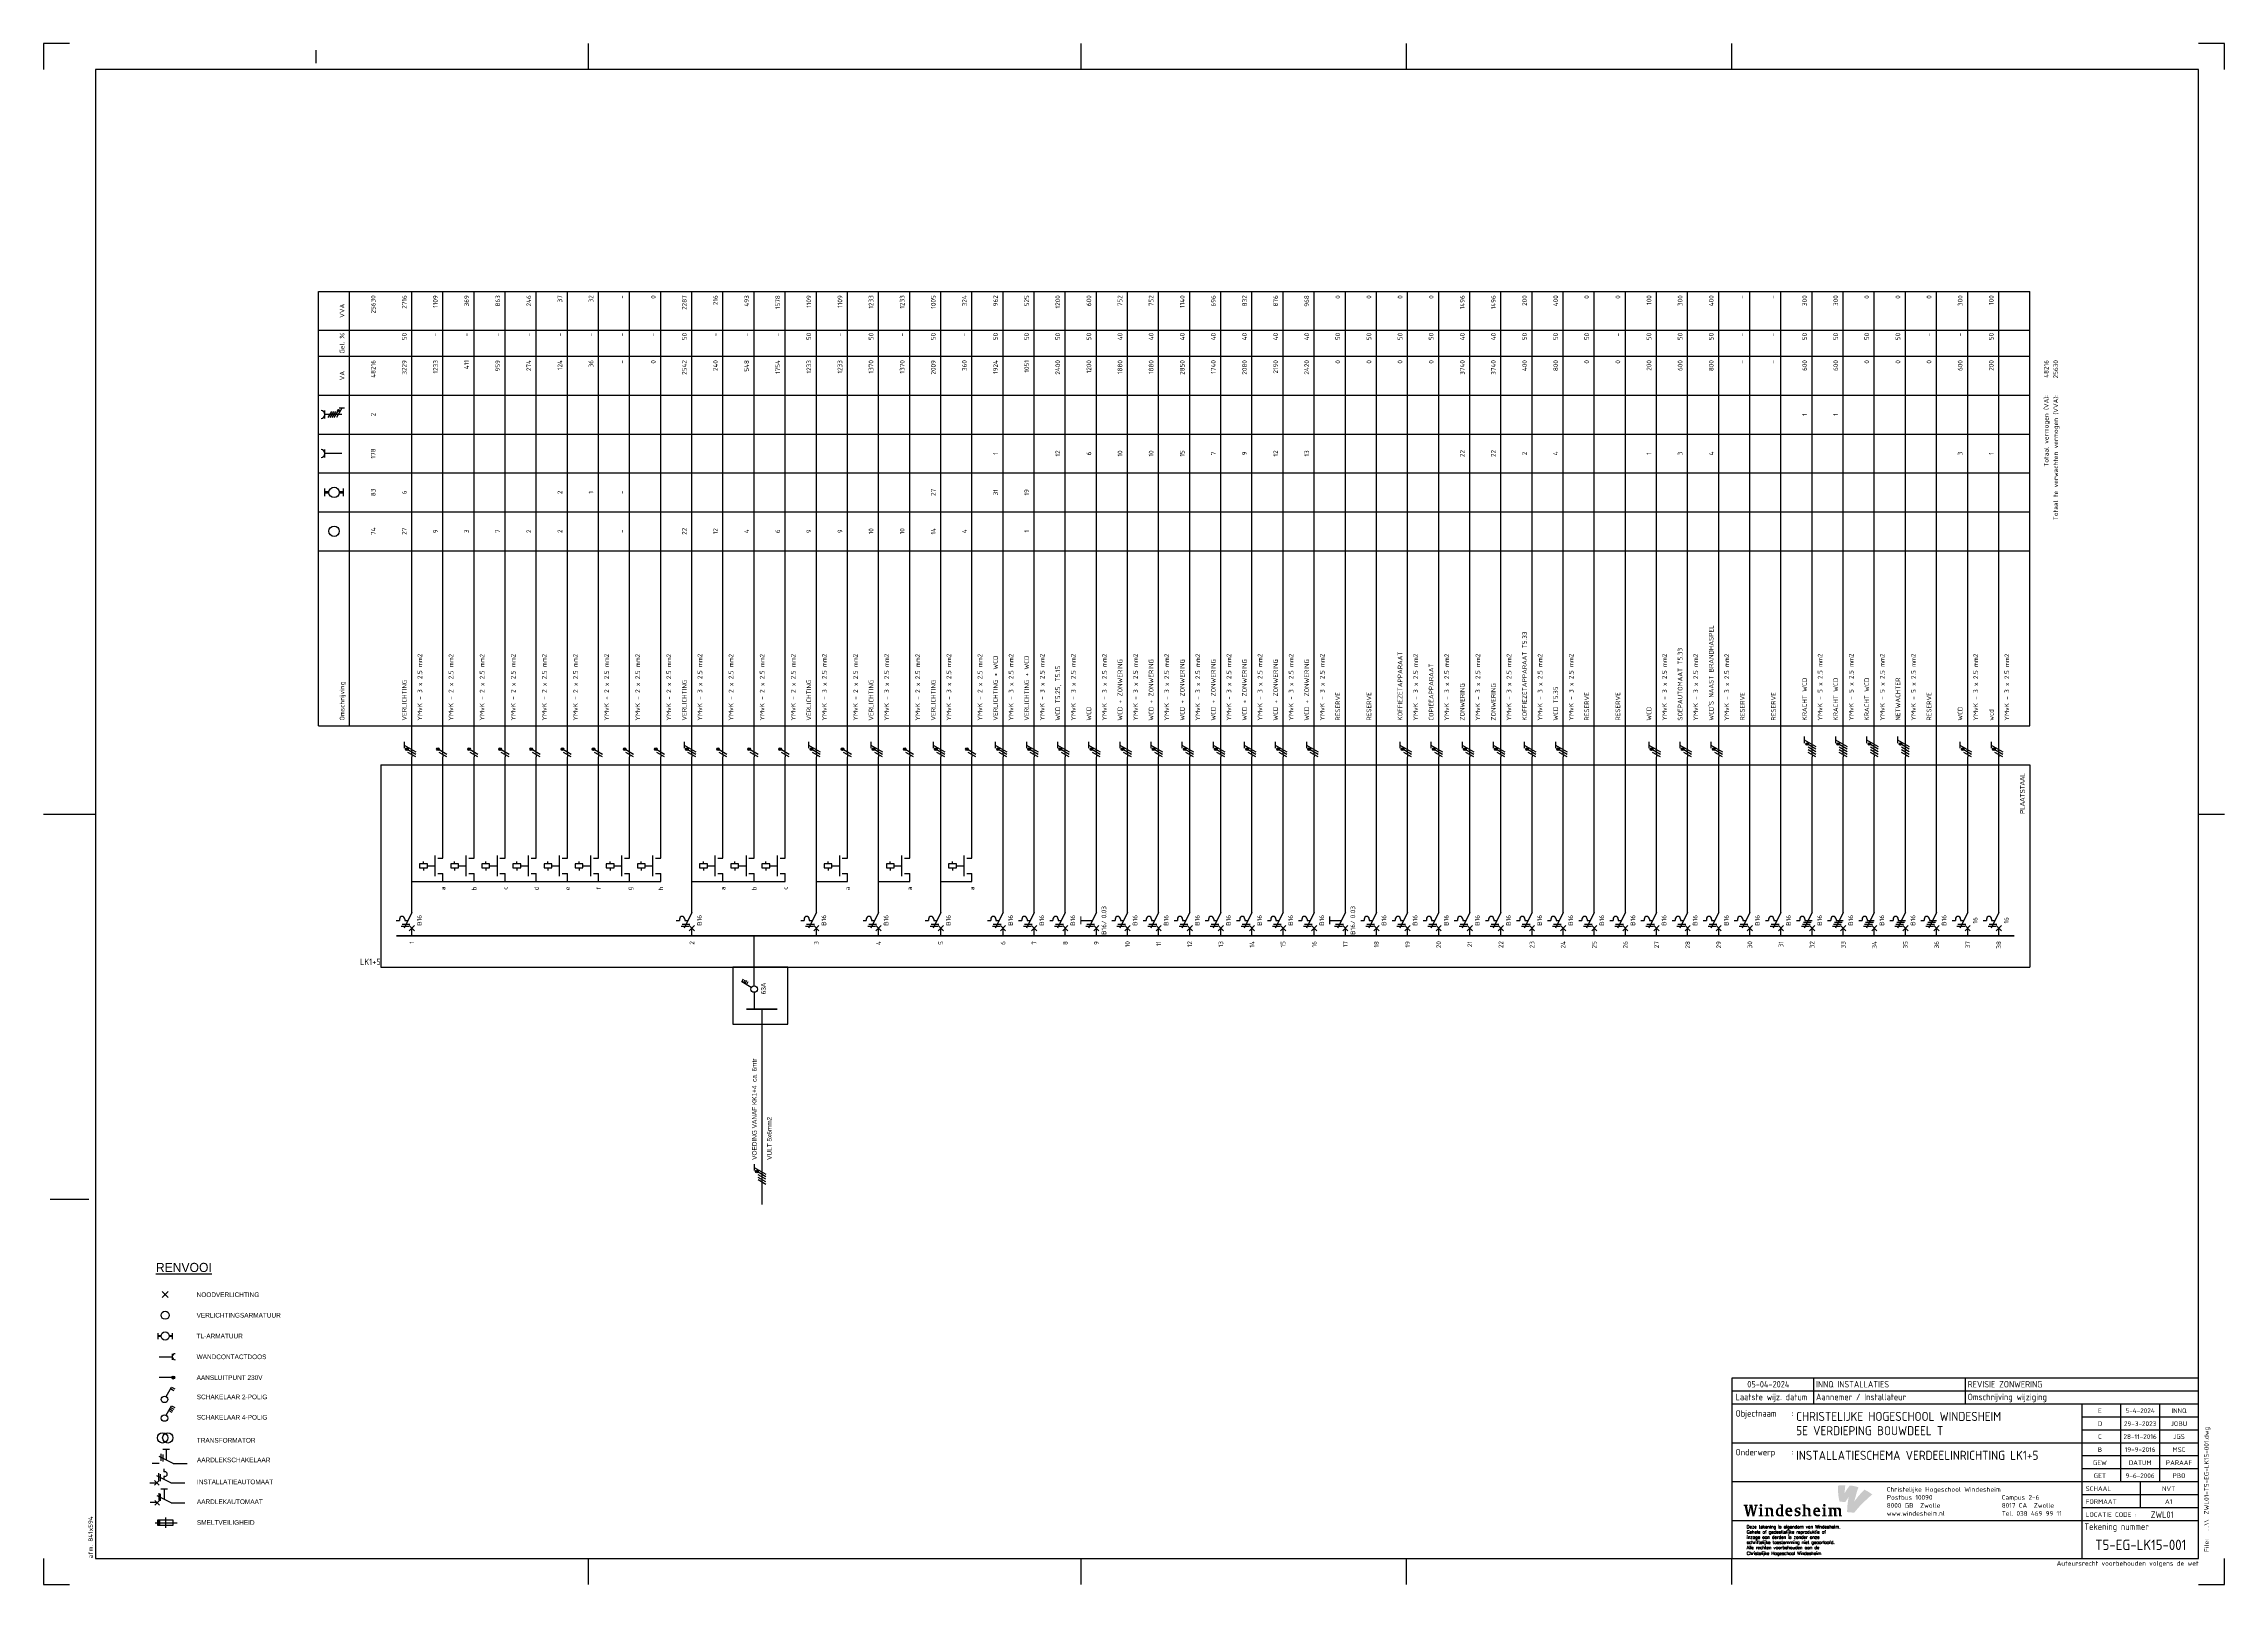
# Model space of a CAD drawing. Header units: millimetres. Extents: x 0 to 841, y 0 to 594.
import ezdxf
from ezdxf.enums import TextEntityAlignment as Align
from ezdxf.lldxf.tags import DXFTag

# ---------------------------------------------------------------- set-up
doc = ezdxf.new("R2010")
doc.units = ezdxf.units.MM
for name, color, linetype in [('00att018', 1, 'Continuous'), ('00att025', 2, 'Continuous'), ('00att035', 3, 'Continuous'), ('00att050', 4, 'Continuous'), ('00kad018', 1, 'Continuous'), ('00kad025', 2, 'Continuous'), ('00kad070', 5, 'Continuous'), ('BL$2----_KADER', 7, 'Continuous'), ('BL$4----_LOGO', 7, 'Continuous'), ('BL$4----_STEMPEL', 7, 'Continuous'), ('EL$1----', 3, 'Continuous'), ('EL$1----__LK1+5', 3, 'Continuous'), ('LAAG_1', 160, 'Continuous')]:
    doc.layers.add(name, color=color, linetype=linetype)
doc.styles.add('BURO-018', font='BUROFONT', dxfattribs={"height": 1.8})
doc.styles.add('BURO-035', font='BUROFONT.shx', dxfattribs={"height": 3.5})
doc.styles.add('EDU', font='ROMANS.SHX', dxfattribs={"height": 2.5})
doc.styles.add('ISO', font='isocp.shx')
doc.styles.add('STABICAD-018', font='ISOCP.SHX', dxfattribs={"height": 1.8})
tags = doc.linetypes.add('HIDDEN', pattern=[9.525, 6.35, -3.175]).pattern_tags.tags
tags[6:7] = [DXFTag(74, 4), DXFTag(75, 0), DXFTag(340, '0'), DXFTag(46, 1.0), DXFTag(50, 0.0), DXFTag(44, 0.0), DXFTag(45, 0.0)]
tags[4:5] = [DXFTag(74, 4), DXFTag(75, 0), DXFTag(340, '0'), DXFTag(46, 1.0), DXFTag(50, 0.0), DXFTag(44, 0.0), DXFTag(45, 0.0)]
tags = doc.linetypes.add('STABI11', pattern=[2, 1, -1]).pattern_tags.tags
tags[6:7] = [DXFTag(74, 4), DXFTag(75, 0), DXFTag(340, '0'), DXFTag(46, 1.0), DXFTag(50, 0.0), DXFTag(44, 0.0), DXFTag(45, 0.0)]
tags[4:5] = [DXFTag(74, 4), DXFTag(75, 0), DXFTag(340, '0'), DXFTag(46, 1.0), DXFTag(50, 0.0), DXFTag(44, 0.0), DXFTag(45, 0.0)]

# ---------------------------------------------------------------- blocks, each defined once
blk = doc.blocks.new('RENV_DION')
at = {"layer": 'EL$1----', "linetype": 'Continuous'}
for p, q in [((485.12, 256.64), (487.32, 254.44)), ((487.32, 256.64), (485.12, 254.44)), ((483.5, 238.37), (483.5, 240.7)), ((488.94, 240.7), (488.94, 238.37)), ((483.89, 231.54), (488.94, 231.54)), ((488.94, 232.7), (488.94, 230.37)), ((489.33, 223.54), (483.89, 223.54)), ((486.57, 208.98), (488.69, 212.65)), ((487.64, 210.83), (488.85, 210.13)), ((487.99, 211.43), (489.2, 210.73)), ((488.34, 212.04), (489.55, 211.34)), ((488.69, 212.65), (489.9, 211.95)), ((484.62, 191.43), (484.62, 194.13)), ((485.3, 193.8), (485.3, 191.1)), ((486.65, 195.82), (486.65, 191.77)), ((488.36, 182.91), (482.96, 185.61)), ((483.63, 186.63), (483.63, 183.93)), ((489.35, 190.42), (483.95, 193.12)), ((484.31, 186.29), (484.31, 183.59)), ((485.66, 188.31), (485.66, 187.19)), ((486.11, 187.19), (485.66, 187.19)), ((486.11, 185.39), (485.66, 185.39)), ((485.66, 185.39), (485.66, 184.26)), ((480.26, 182.91), (482.96, 182.91)), ((482.06, 183.81), (483.86, 182.01)), ((483.86, 183.81), (482.06, 182.01)), ((488.54, 175.18), (483.14, 177.88)), ((485.84, 180.58), (485.84, 176.53)), ((488.36, 182.91), (493.76, 182.91)), ((484.04, 176.08), (482.24, 174.28)), ((482.24, 176.08), (484.04, 174.28)), ((489.31, 168.57), (483.31, 168.57)), ((483.31, 168.57), (483.31, 166.57)), ((486.31, 169.57), (486.31, 165.57)), ((489.31, 166.57), (489.31, 168.57)), ((482.39, 167.57), (490.81, 167.57)), ((483.31, 166.57), (489.31, 166.57))]:
    blk.add_line(p, q, dxfattribs=at)
at = {"layer": 'EL$1----', "color": 3, "linetype": 'Continuous'}
for p, q in [((486.57, 216.18), (488.69, 219.85)), ((488.34, 219.25), (489.55, 218.55)), ((488.69, 219.85), (489.9, 219.15))]:
    blk.add_line(p, q, dxfattribs=at)
at = {"layer": 'EL$1----'}
for p, q in [((483.86, 190.42), (481.16, 190.42)), ((489.35, 190.42), (494.66, 190.42)), ((483.9, 176.31), (483.9, 179.01)), ((484.49, 175.97), (484.49, 178.67)), ((483.14, 175.29), (480.44, 175.29)), ((488.54, 175.18), (493.85, 175.18))]:
    blk.add_line(p, q, dxfattribs=at)
at = {"layer": 'EL$1----', "linetype": 'Continuous'}
for points, const_width in [([(486.41, 255.54, 1), (486.02, 255.54, 1)], 0.389), ([(489.33, 223.83, 1), (489.33, 223.24, 1)], 0.583)]:
    blk.add_lwpolyline(points, format="xyb", close=True, dxfattribs=dict(at, const_width=const_width))
for points, const_width in [([(484.66, 239.54), (483.5, 239.54)], 0.778), ([(487.77, 239.54), (488.94, 239.54)], 0.778), ([(485.3, 195.82), (488, 195.82)], 0.45), ([(484.49, 180.58), (487.19, 180.58)], 0.45)]:
    blk.add_lwpolyline(points, dxfattribs=dict(at, const_width=const_width))
for centre, radius in [((486.22, 247.54), 1.56), ((486.22, 239.54), 1.56), ((489.33, 223.54), 0.583), ((485.24, 200.27), 2), ((485.95, 207.9), 1.25), ((487.24, 200.27), 2)]:
    blk.add_circle(centre, radius, dxfattribs=at)
at = {"layer": 'EL$1----', "color": 3, "linetype": 'Continuous'}
blk.add_circle((485.95, 215.1), 1.25, dxfattribs=at)
at = {"layer": 'EL$1----', "linetype": 'Continuous'}
for centre, radius, start, end in [((490.11, 231.54), 1.17, 90, 270), ((486.11, 186.29), 0.9, 270, 90)]:
    blk.add_arc(centre, radius, start, end, dxfattribs=at)
blk.add_solid([(483.31, 168.57), (484.31, 168.57), (483.31, 166.57), (484.31, 166.57)], dxfattribs=at)
at = {"layer": 'EL$1----', "color": 3, "style": 'BURO-035'}
blk.add_text('%%URENVOOI', height=3.5, dxfattribs=at).set_placement((482.63, 264.23))
at = {"layer": 'EL$1----', "color": 1, "style": 'BURO-018'}
for s, p in [('NOODVERLICHTING', (498.36, 255.47)), ('VERLICHTINGSARMATUUR', (498.36, 247.55)), ('TL-ARMATUUR', (498.36, 239.54)), ('WANDCONTACTDOOS', (498.36, 231.52)), ('AANSLUITPUNT 230V', (498.36, 223.5)), ('SCHAKELAAR 2-POLIG', (498.43, 216.06)), ('SCHAKELAAR 4-POLIG', (498.43, 208.21)), ('TRANSFORMATOR', (498.43, 199.33)), ('AARDLEKSCHAKELAAR', (498.49, 191.75)), ('INSTALLATIEAUTOMAAT', (498.49, 183.3)), ('AARDLEKAUTOMAAT', (498.47, 175.66)), ('SMELTVEILIGHEID', (498.47, 167.66))]:
    blk.add_text(s, height=1.8, dxfattribs=at).set_placement(p, align=Align.MIDDLE_LEFT)
blk = doc.blocks.new('a1-windesheim-hor')
at = {"layer": '00kad018', "color": 1}
for p, q in [((0, 594), (0, 584)), ((10, 594), (0, 594)), ((105, 591.5), (105, 586.5)), ((210, 594), (210, 584)), ((400, 594), (400, 584)), ((525.5, 594), (525.5, 584)), ((651, 584), (651, 594)), ((841, 594), (831, 594)), ((841, 584), (841, 594)), ((0, 297), (20, 297)), ((831, 297), (841, 297)), ((2.5, 148.5), (17.5, 148.5)), ((0, 10), (0, 0)), ((210, 10), (210, 0)), ((400, 10), (400, 0)), ((525.5, 10), (525.5, 0)), ((651, 0), (651, 10)), ((841, 0), (841, 10)), ((0, 0), (10, 0)), ((831, 0), (841, 0))]:
    blk.add_line(p, q, dxfattribs=at)
at = {"layer": '00kad070', "color": 5}
for p, q in [((831, 584), (20, 584)), ((20, 584), (20, 10)), ((831, 10), (831, 584)), ((20, 10), (831, 10))]:
    blk.add_line(p, q, dxfattribs=at)
at = {"layer": '00att018', "color": 1, "style": 'ISO'}
blk.add_text('afm. 841x594', height=1.8, rotation=90, dxfattribs=at).set_placement((19, 10))
blk.add_text('Auteursrecht voorbehouden volgens de wet', height=1.8, dxfattribs=at).set_placement((831.08, 7.2), align=Align.RIGHT)
blk = doc.blocks.new('AI9-BLK4')
at = {"layer": 'LAAG_1'}
h = blk.add_hatch(color=40, dxfattribs=at)
edge = h.paths.add_edge_path()
edge.add_spline(control_points=[(7.1, 7.2), (4.8, 4.7), (2.6, 2.6), (-0.7, -2.1), (0, 0.5), (1.3, 5.9), (2.6, 9), (0.7, 9.7), (-2.2, 10.3), (-4.1, 10.4), (-5.5, 8.8), (-7.5, 5.5), (-8.1, 4.4), (-8, 6.9), (-7.7, 9.3), (-7.6, 10.6), (-9.6, 10.7), (-11, 10.6), (-13.2, 10.3), (-13.3, 6), (-13.1, 2), (-12, -2), (-10.8, -2.1), (-7.6, -2.4), (-7.6, -2.4), (-7.1, -1.7), (-6.1, 0), (-5, 1.4), (-5.4, -0.9), (-5.9, -4.1), (-6.1, -7.2), (-6.1, -8.1), (-6.2, -9.1), (-6.2, -10.1), (-4.7, -10.2), (-1, -10.6), (-0.7, -10.6), (-0.7, -10.6), (-0.7, -10.6), (-0.7, -10.6), (-0.7, -10.6), (-0.7, -10.6), (-0.7, -10.6), (0.7, -8.8), (2.3, -7), (3.6, -5.5), (4.7, -4.4), (5.7, -3.3), (6.7, -2.4), (9.3, 0.1), (11.5, 2.1), (13.2, 3.5), (11, 5.1), (9.5, 6.1), (7.1, 7.2)], knot_values=[0, 0, 0, 0, 1, 1, 1, 2, 2, 2, 3, 3, 3, 4, 4, 4, 5, 5, 5, 6, 6, 6, 7, 7, 7, 8, 8, 8, 9, 9, 9, 10, 10, 10, 11, 11, 11, 12, 12, 12, 13, 13, 13, 14, 14, 14, 15, 15, 15, 16, 16, 16, 17, 17, 17, 18, 18, 18, 18], degree=3, periodic=0)
h = blk.add_hatch(color=154, dxfattribs=at)
edge = h.paths.add_edge_path()
edge.add_spline(control_points=[(-0.7, -10.6), (-0.7, -10.6), (-0.7, -10.6), (-0.7, -10.6), (-0.7, -10.6), (-0.7, -10.6), (-0.7, -10.6)], knot_values=[0, 0, 0, 0, 1, 1, 1, 2, 2, 2, 2], degree=3, periodic=0)
h = blk.add_hatch(color=154, dxfattribs=at)
edge = h.paths.add_edge_path()
edge.add_spline(control_points=[(-0.7, -10.6), (-0.7, -10.6), (-0.7, -10.6), (-0.7, -10.6), (-0.7, -10.6), (-0.7, -10.6), (-0.7, -10.6)], knot_values=[0, 0, 0, 0, 1, 1, 1, 2, 2, 2, 2], degree=3, periodic=0)
blk = doc.blocks.new('AI9-BLK3')
at = {"layer": 'LAAG_1'}
h = blk.add_hatch(color=154, dxfattribs=at)
edge = h.paths.add_edge_path()
edge.add_spline(control_points=[(-27.8, 3.2), (-27.8, 3.2), (-29.8, -4.7), (-29.8, -4.7), (-29.8, -4.7), (-31.2, -4.7), (-31.2, -4.7), (-31.2, -4.7), (-32.5, 1.8), (-32.5, 1.8), (-32.5, 1.8), (-33.9, -4.7), (-33.9, -4.7), (-33.9, -4.7), (-35.4, -4.7), (-35.4, -4.7), (-35.4, -4.7), (-37.2, 3.2), (-37.2, 3.2), (-37.2, 3.2), (-38, 3.2), (-38, 3.2), (-38, 3.2), (-38, 4.2), (-38, 4.2), (-38, 4.2), (-34.8, 4.2), (-34.8, 4.2), (-34.8, 4.2), (-34.8, 3.2), (-34.8, 3.2), (-34.8, 3.2), (-35.4, 3.2), (-35.4, 3.2), (-35.4, 3.2), (-34.4, -2.1), (-34.4, -2.1), (-34.4, -2.1), (-33.2, 3.3), (-33.2, 3.3), (-33.2, 3.3), (-33.7, 3.3), (-33.7, 3.3), (-33.7, 3.3), (-33.7, 4.2), (-33.7, 4.2), (-33.7, 4.2), (-31.3, 4.2), (-31.3, 4.2), (-31.3, 4.2), (-30.2, -2.1), (-30.2, -2.1), (-30.2, -2.1), (-29, 3.2), (-29, 3.2), (-29, 3.2), (-29.8, 3.2), (-29.8, 3.2), (-29.8, 3.2), (-29.8, 4.2), (-29.8, 4.2), (-29.8, 4.2), (-27.2, 4.2), (-27.2, 4.2), (-27.2, 4.2), (-27.2, 3.2), (-27.2, 3.2), (-27.2, 3.2), (-27.8, 3.2), (-27.8, 3.2)], knot_values=[0, 0, 0, 0, 1, 1, 1, 2, 2, 2, 3, 3, 3, 4, 4, 4, 5, 5, 5, 6, 6, 6, 7, 7, 7, 8, 8, 8, 9, 9, 9, 10, 10, 10, 11, 11, 11, 12, 12, 12, 13, 13, 13, 14, 14, 14, 15, 15, 15, 16, 16, 16, 17, 17, 17, 18, 18, 18, 19, 19, 19, 20, 20, 20, 21, 21, 21, 22, 22, 22, 23, 23, 23, 23], degree=3, periodic=0)
h = blk.add_hatch(color=154, dxfattribs=at)
edge = h.paths.add_edge_path()
edge.add_spline(control_points=[(-26.4, -4.7), (-26.4, -4.7), (-26.4, -3.9), (-26.4, -3.9), (-26.4, -3.9), (-25.5, -3.9), (-25.5, -3.9), (-25.5, -3.9), (-25.5, 1.2), (-25.5, 1.2), (-25.5, 1.2), (-26.4, 1.2), (-26.4, 1.2), (-26.4, 1.2), (-26.4, 2), (-26.4, 2), (-26.4, 2), (-23.8, 2), (-23.8, 2), (-23.8, 2), (-23.8, -3.9), (-23.8, -3.9), (-23.8, -3.9), (-22.9, -3.9), (-22.9, -3.9), (-22.9, -3.9), (-22.9, -4.7), (-22.9, -4.7), (-22.9, -4.7), (-26.4, -4.7), (-26.4, -4.7)], knot_values=[0, 0, 0, 0, 1, 1, 1, 2, 2, 2, 3, 3, 3, 4, 4, 4, 5, 5, 5, 6, 6, 6, 7, 7, 7, 8, 8, 8, 9, 9, 9, 10, 10, 10, 10], degree=3, periodic=0)
edge = h.paths.add_edge_path()
edge.add_spline(control_points=[(-24.7, 2.7), (-25.2, 2.7), (-25.7, 3.2), (-25.7, 3.7), (-25.7, 4.3), (-25.2, 4.8), (-24.7, 4.8), (-24.1, 4.8), (-23.6, 4.3), (-23.6, 3.7), (-23.6, 3.2), (-24.1, 2.7), (-24.7, 2.7)], knot_values=[0, 0, 0, 0, 1, 1, 1, 2, 2, 2, 3, 3, 3, 4, 4, 4, 4], degree=3, periodic=0)
h = blk.add_hatch(color=154, dxfattribs=at)
edge = h.paths.add_edge_path()
edge.add_spline(control_points=[(-17, -4.7), (-17, -4.7), (-17, -0.9), (-17, -0.9), (-17, -0.3), (-17.2, 0.2), (-17.5, 0.5), (-17.9, 0.9), (-18.3, 1.1), (-18.9, 1.1), (-19, 1.1), (-19, 1.1), (-19.1, 1.1), (-19.1, 1.1), (-19.1, -3.9), (-19.1, -3.9), (-19.1, -3.9), (-18.2, -3.9), (-18.2, -3.9), (-18.2, -3.9), (-18.2, -4.7), (-18.2, -4.7), (-18.2, -4.7), (-21.7, -4.7), (-21.7, -4.7), (-21.7, -4.7), (-21.7, -3.9), (-21.7, -3.9), (-21.7, -3.9), (-20.8, -3.9), (-20.8, -3.9), (-20.8, -3.9), (-20.8, 1.2), (-20.8, 1.2), (-20.8, 1.2), (-21.7, 1.2), (-21.7, 1.2), (-21.7, 1.2), (-21.7, 2), (-21.7, 2), (-21.7, 2), (-19.4, 2), (-19.4, 2), (-19.1, 2), (-18.9, 2), (-18.6, 2), (-17, 2), (-16.3, 1.9), (-15.9, 1.4), (-15.5, 1), (-15.3, 0.6), (-15.3, -0.2), (-15.3, -0.2), (-15.3, -3.9), (-15.3, -3.9), (-15.3, -3.9), (-14.5, -3.9), (-14.5, -3.9), (-14.5, -3.9), (-14.5, -4.7), (-14.5, -4.7), (-14.5, -4.7), (-17, -4.7), (-17, -4.7)], knot_values=[0, 0, 0, 0, 1, 1, 1, 2, 2, 2, 3, 3, 3, 4, 4, 4, 5, 5, 5, 6, 6, 6, 7, 7, 7, 8, 8, 8, 9, 9, 9, 10, 10, 10, 11, 11, 11, 12, 12, 12, 13, 13, 13, 14, 14, 14, 15, 15, 15, 16, 16, 16, 17, 17, 17, 18, 18, 18, 19, 19, 19, 20, 20, 20, 21, 21, 21, 21], degree=3, periodic=0)
h = blk.add_hatch(color=154, dxfattribs=at)
edge = h.paths.add_edge_path(flags=16)
edge.add_spline(control_points=[(-6.8, -4.7), (-6.8, -4.7), (-6.8, -3.9), (-6.8, -3.9), (-6.8, -3.9), (-7.6, -3.9), (-7.6, -3.9), (-7.6, -3.9), (-7.6, 4.5), (-7.6, 4.5), (-7.6, 4.5), (-10.2, 4.5), (-10.2, 4.5), (-10.2, 4.5), (-10.2, 3.6), (-10.2, 3.6), (-10.2, 3.6), (-9.3, 3.6), (-9.3, 3.6), (-9.3, 3.6), (-9.3, 2), (-9.3, 2), (-9.6, 2), (-9.8, 2), (-10.2, 2), (-11.9, 2), (-13.2, 0.7), (-13.2, -1.5), (-13.2, -3.8), (-12.3, -4.8), (-10.3, -4.8), (-9.9, -4.8), (-9.3, -4.7), (-9.1, -4.7), (-9.1, -4.7), (-6.8, -4.7), (-6.8, -4.7)], knot_values=[0, 0, 0, 0, 1, 1, 1, 2, 2, 2, 3, 3, 3, 4, 4, 4, 5, 5, 5, 6, 6, 6, 7, 7, 7, 8, 8, 8, 9, 9, 9, 10, 10, 10, 11, 11, 11, 12, 12, 12, 12], degree=3, periodic=0)
edge = h.paths.add_edge_path()
edge.add_spline(control_points=[(-9.3, -3.7), (-9.5, -3.8), (-9.6, -3.8), (-9.8, -3.8), (-10.8, -3.8), (-11.5, -3.1), (-11.5, -1.2), (-11.5, 0.4), (-10.9, 1.1), (-10, 1.1), (-9.7, 1.1), (-9.5, 1), (-9.3, 1), (-9.3, 1), (-9.3, -3.7), (-9.3, -3.7)], knot_values=[0, 0, 0, 0, 1, 1, 1, 2, 2, 2, 3, 3, 3, 4, 4, 4, 5, 5, 5, 5], degree=3, periodic=0)
h = blk.add_hatch(color=154, dxfattribs=at)
edge = h.paths.add_edge_path(flags=16)
edge.add_spline(control_points=[(-0.4, -1.4), (-0.4, 1), (-1.2, 2.1), (-3, 2.1), (-4.8, 2.1), (-5.9, 0.7), (-5.9, -1.4), (-5.9, -3.6), (-4.8, -4.8), (-2.7, -4.8), (-1.9, -4.8), (-1.2, -4.6), (-0.7, -4.4), (-0.7, -4.4), (-0.7, -3.5), (-0.7, -3.5), (-1.2, -3.6), (-1.6, -3.6), (-2, -3.6), (-3.4, -3.6), (-4.2, -2.5), (-4.2, -1.4), (-4.2, -1.4), (-0.4, -1.4), (-0.4, -1.4)], knot_values=[0, 0, 0, 0, 1, 1, 1, 2, 2, 2, 3, 3, 3, 4, 4, 4, 5, 5, 5, 6, 6, 6, 7, 7, 7, 8, 8, 8, 8], degree=3, periodic=0)
edge = h.paths.add_edge_path()
edge.add_spline(control_points=[(-2.2, -0.5), (-2.2, -0.5), (-4.2, -0.5), (-4.2, -0.5), (-4.2, 0.5), (-3.8, 1.1), (-3.2, 1.1), (-2.6, 1.1), (-2.2, 0.6), (-2.2, -0.5)], knot_values=[0, 0, 0, 0, 1, 1, 1, 2, 2, 2, 3, 3, 3, 3], degree=3, periodic=0)
h = blk.add_hatch(color=154, dxfattribs=at)
edge = h.paths.add_edge_path()
edge.add_spline(control_points=[(3.2, -4.8), (2.4, -4.8), (1.5, -4.6), (1.3, -4.5), (1.3, -4.5), (1.3, -2.7), (1.3, -2.7), (1.3, -2.7), (2.3, -2.7), (2.3, -2.7), (2.3, -2.7), (2.3, -3.6), (2.3, -3.6), (2.6, -3.7), (2.9, -3.8), (3.3, -3.8), (4.1, -3.8), (4.5, -3.5), (4.5, -3), (4.5, -2.5), (4.1, -2.3), (3.5, -2.1), (3.5, -2.1), (2.7, -1.8), (2.7, -1.8), (1.8, -1.5), (1.3, -1), (1.3, 0.1), (1.3, 1.2), (2.3, 2.1), (3.9, 2.1), (4.6, 2.1), (5.3, 2), (5.7, 1.9), (5.7, 1.9), (5.7, 0), (5.7, 0), (5.7, 0), (4.7, 0), (4.7, 0), (4.7, 0), (4.7, 1), (4.7, 1), (4.4, 1.1), (4.2, 1.1), (3.9, 1.1), (3.2, 1.1), (2.8, 0.8), (2.8, 0.4), (2.8, 0), (3, -0.2), (3.6, -0.4), (3.6, -0.4), (4.4, -0.7), (4.4, -0.7), (5.4, -1), (6, -1.6), (6, -2.6), (6, -4), (4.8, -4.8), (3.2, -4.8)], knot_values=[0, 0, 0, 0, 1, 1, 1, 2, 2, 2, 3, 3, 3, 4, 4, 4, 5, 5, 5, 6, 6, 6, 7, 7, 7, 8, 8, 8, 9, 9, 9, 10, 10, 10, 11, 11, 11, 12, 12, 12, 13, 13, 13, 14, 14, 14, 15, 15, 15, 16, 16, 16, 17, 17, 17, 18, 18, 18, 19, 19, 19, 20, 20, 20, 20], degree=3, periodic=0)
h = blk.add_hatch(color=154, dxfattribs=at)
edge = h.paths.add_edge_path()
edge.add_spline(control_points=[(11.8, -4.7), (11.8, -4.7), (11.8, -1), (11.8, -1), (11.8, -0.3), (11.7, 0.2), (11.3, 0.5), (10.9, 0.9), (10.5, 1.1), (10, 1.1), (9.9, 1.1), (9.8, 1.1), (9.7, 1.1), (9.7, 1.1), (9.7, -3.9), (9.7, -3.9), (9.7, -3.9), (10.6, -3.9), (10.6, -3.9), (10.6, -3.9), (10.6, -4.7), (10.6, -4.7), (10.6, -4.7), (7.1, -4.7), (7.1, -4.7), (7.1, -4.7), (7.1, -3.9), (7.1, -3.9), (7.1, -3.9), (8, -3.9), (8, -3.9), (8, -3.9), (8, 3.6), (8, 3.6), (8, 3.6), (7.2, 3.6), (7.2, 3.6), (7.2, 3.6), (7.2, 4.5), (7.2, 4.5), (7.2, 4.5), (9.7, 4.5), (9.7, 4.5), (9.7, 4.5), (9.7, 2), (9.7, 2), (9.9, 2), (10.2, 2), (10.5, 2), (11.9, 2), (12.5, 1.8), (13, 1.4), (13.4, 1), (13.5, 0.5), (13.5, -0.2), (13.5, -0.2), (13.5, -3.9), (13.5, -3.9), (13.5, -3.9), (14.3, -3.9), (14.3, -3.9), (14.3, -3.9), (14.3, -4.7), (14.3, -4.7), (14.3, -4.7), (11.8, -4.7), (11.8, -4.7)], knot_values=[0, 0, 0, 0, 1, 1, 1, 2, 2, 2, 3, 3, 3, 4, 4, 4, 5, 5, 5, 6, 6, 6, 7, 7, 7, 8, 8, 8, 9, 9, 9, 10, 10, 10, 11, 11, 11, 12, 12, 12, 13, 13, 13, 14, 14, 14, 15, 15, 15, 16, 16, 16, 17, 17, 17, 18, 18, 18, 19, 19, 19, 20, 20, 20, 21, 21, 21, 22, 22, 22, 22], degree=3, periodic=0)
h = blk.add_hatch(color=154, dxfattribs=at)
edge = h.paths.add_edge_path(flags=16)
edge.add_spline(control_points=[(21.1, -1.4), (21.1, 1), (20.4, 2.1), (18.5, 2.1), (16.7, 2.1), (15.6, 0.7), (15.6, -1.4), (15.6, -3.6), (16.8, -4.8), (18.9, -4.8), (19.6, -4.8), (20.3, -4.6), (20.8, -4.4), (20.8, -4.4), (20.8, -3.5), (20.8, -3.5), (20.4, -3.6), (19.9, -3.6), (19.5, -3.6), (18.1, -3.6), (17.3, -2.5), (17.3, -1.4), (17.3, -1.4), (21.1, -1.4), (21.1, -1.4)], knot_values=[0, 0, 0, 0, 1, 1, 1, 2, 2, 2, 3, 3, 3, 4, 4, 4, 5, 5, 5, 6, 6, 6, 7, 7, 7, 8, 8, 8, 8], degree=3, periodic=0)
edge = h.paths.add_edge_path()
edge.add_spline(control_points=[(19.3, -0.5), (19.3, -0.5), (17.3, -0.5), (17.3, -0.5), (17.3, 0.5), (17.8, 1.1), (18.4, 1.1), (18.9, 1.1), (19.3, 0.6), (19.3, -0.5)], knot_values=[0, 0, 0, 0, 1, 1, 1, 2, 2, 2, 3, 3, 3, 3], degree=3, periodic=0)
h = blk.add_hatch(color=154, dxfattribs=at)
edge = h.paths.add_edge_path()
edge.add_spline(control_points=[(22.5, -4.7), (22.5, -4.7), (22.5, -3.9), (22.5, -3.9), (22.5, -3.9), (23.4, -3.9), (23.4, -3.9), (23.4, -3.9), (23.4, 1.2), (23.4, 1.2), (23.4, 1.2), (22.5, 1.2), (22.5, 1.2), (22.5, 1.2), (22.5, 2), (22.5, 2), (22.5, 2), (25.1, 2), (25.1, 2), (25.1, 2), (25.1, -3.9), (25.1, -3.9), (25.1, -3.9), (26, -3.9), (26, -3.9), (26, -3.9), (26, -4.7), (26, -4.7), (26, -4.7), (22.5, -4.7), (22.5, -4.7)], knot_values=[0, 0, 0, 0, 1, 1, 1, 2, 2, 2, 3, 3, 3, 4, 4, 4, 5, 5, 5, 6, 6, 6, 7, 7, 7, 8, 8, 8, 9, 9, 9, 10, 10, 10, 10], degree=3, periodic=0)
edge = h.paths.add_edge_path()
edge.add_spline(control_points=[(24.2, 2.7), (23.6, 2.7), (23.2, 3.2), (23.2, 3.7), (23.2, 4.3), (23.6, 4.8), (24.2, 4.8), (24.8, 4.8), (25.3, 4.3), (25.3, 3.7), (25.3, 3.2), (24.8, 2.7), (24.2, 2.7)], knot_values=[0, 0, 0, 0, 1, 1, 1, 2, 2, 2, 3, 3, 3, 4, 4, 4, 4], degree=3, periodic=0)
h = blk.add_hatch(color=154, dxfattribs=at)
edge = h.paths.add_edge_path()
edge.add_spline(control_points=[(35.5, -4.7), (35.5, -4.7), (35.5, -0.9), (35.5, -0.9), (35.5, -0.3), (35.3, 0.2), (35, 0.5), (34.7, 0.9), (34.2, 1.1), (33.5, 1.1), (33.4, 1.1), (33.3, 1), (33.2, 1), (33.4, 0.8), (33.5, 0.3), (33.5, -0.1), (33.5, -0.1), (33.5, -3.9), (33.5, -3.9), (33.5, -3.9), (34.3, -3.9), (34.3, -3.9), (34.3, -3.9), (34.3, -4.7), (34.3, -4.7), (34.3, -4.7), (31.8, -4.7), (31.8, -4.7), (31.8, -4.7), (31.8, -0.9), (31.8, -0.9), (31.8, -0.2), (31.6, 0.2), (31.3, 0.5), (30.9, 0.9), (30.5, 1.1), (30, 1.1), (30, 1.1), (29.9, 1.1), (29.8, 1.1), (29.8, 1.1), (29.8, -3.9), (29.8, -3.9), (29.8, -3.9), (30.6, -3.9), (30.6, -3.9), (30.6, -3.9), (30.6, -4.7), (30.6, -4.7), (30.6, -4.7), (27.2, -4.7), (27.2, -4.7), (27.2, -4.7), (27.2, -3.9), (27.2, -3.9), (27.2, -3.9), (28.1, -3.9), (28.1, -3.9), (28.1, -3.9), (28.1, 1.2), (28.1, 1.2), (28.1, 1.2), (27.2, 1.2), (27.2, 1.2), (27.2, 1.2), (27.2, 2), (27.2, 2), (27.2, 2), (29.6, 2), (29.6, 2), (29.9, 2), (30.2, 2), (30.4, 2), (31.4, 2), (31.9, 1.9), (32.5, 1.7), (33, 1.9), (33.7, 2), (34.5, 2), (35.6, 2), (36.3, 1.8), (36.7, 1.4), (37.1, 1), (37.2, 0.5), (37.2, -0.1), (37.2, -0.1), (37.2, -3.9), (37.2, -3.9), (37.2, -3.9), (38, -3.9), (38, -3.9), (38, -3.9), (38, -4.7), (38, -4.7), (38, -4.7), (35.5, -4.7), (35.5, -4.7)], knot_values=[0, 0, 0, 0, 1, 1, 1, 2, 2, 2, 3, 3, 3, 4, 4, 4, 5, 5, 5, 6, 6, 6, 7, 7, 7, 8, 8, 8, 9, 9, 9, 10, 10, 10, 11, 11, 11, 12, 12, 12, 13, 13, 13, 14, 14, 14, 15, 15, 15, 16, 16, 16, 17, 17, 17, 18, 18, 18, 19, 19, 19, 20, 20, 20, 21, 21, 21, 22, 22, 22, 23, 23, 23, 24, 24, 24, 25, 25, 25, 26, 26, 26, 27, 27, 27, 28, 28, 28, 29, 29, 29, 30, 30, 30, 31, 31, 31, 32, 32, 32, 32], degree=3, periodic=0)
blk = doc.blocks.new('AI9-BLK2')
at = {"layer": 'LAAG_1', "color": 7}
for name, p in [('AI9-BLK4', (36.4, 1.4)), ('AI9-BLK3', (-11.6, -7.2))]:
    blk.add_blockref(name, p, dxfattribs=at)
blk = doc.blocks.new('CHW_ONDERHOEK')
at = {"layer": '00kad025', "color": 2}
for p, q in [((-190, 79.5), (-190, 69.5)), ((-10, 79.5), (-190, 79.5)), ((-158.5, 79.5), (-158.5, 69.5)), ((-100, 79.5), (-100, 69.5)), ((-10, 74.5), (-190, 74.5)), ((-40, 69.5), (-40, 39.5)), ((-25, 69.5), (-25, 39.5)), ((-10, 64.5), (-55, 64.5)), ((-10, 59.5), (-55, 59.5)), ((-10, 54.5), (-55, 54.5)), ((-10, 49.5), (-55, 49.5)), ((-32.5, 39.5), (-32.5, 34.5)), ((-32.5, 34.5), (-32.5, 29.5))]:
    blk.add_line(p, q, dxfattribs=at)
at = {"layer": '00kad070', "color": 5}
for p, q in [((-10, 69.5), (-190, 69.5)), ((-190, 69.5), (-190, 10)), ((-55, 69.5), (-55, 10)), ((-55, 54.5), (-190, 54.5)), ((-10, 44.5), (-55, 44.5)), ((-10, 39.5), (-190, 39.5)), ((-10, 34.5), (-55, 34.5)), ((-10, 29.5), (-55, 29.5)), ((-55, 24.5), (-190, 24.5)), ((-10, 24.5), (-55, 24.5))]:
    blk.add_line(p, q, dxfattribs=at)
at = {"layer": 'LAAG_1', "color": 7, "xscale": 0.5, "yscale": 0.5, "zscale": 0.5}
blk.add_blockref('AI9-BLK2', (-160.6, 32.22), dxfattribs=at)
at = {"layer": '00att018', "color": 1, "style": 'ISO'}
for s, p in [('GEW', (-48, 46)), ('GET', (-48, 41)), ('DATUM', (-32.5, 46)), ('PARAAF', (-17.5, 46))]:
    blk.add_text(s, height=1.8, dxfattribs=at).set_placement(p, align=Align.CENTER)
for s, p in [('SCHAAL', (-53.5, 36)), ('FORMAAT', (-53.5, 31))]:
    blk.add_text(s, height=1.8, dxfattribs=at).set_placement(p)
at = {"layer": '00att018', "color": 1, "linetype": 'Continuous', "style": 'EDU'}
for s, p in [('Gehele of gedeeltelijke reproduktie of', (-184.2, 19.6)), ('inzage aan derden is zonder onze', (-184.2, 17.6)), ('schriftelijke toestemming niet geoorloofd.', (-184.2, 15.6)), ('Deze tekening is eigendom van Windesheim.', (-184.2, 21.6)), ('Alle rechten voorbehouden aan de', (-184.2, 13.6)), ('Christelijke Hogeschool Windesheim', (-184.2, 11.38))]:
    blk.add_text(s, height=1.2, dxfattribs=at).set_placement(p)
at = {"layer": '00att018', "color": 1, "style": 'ISO', "width": 0.9}
blk.add_text('....\\\\', height=1.8, rotation=90, dxfattribs=at).set_placement((-6, 20.5))
at = {"layer": '00att018', "color": 1, "style": 'ISO'}
blk.add_text('File:', height=1.8, rotation=90, dxfattribs=at).set_placement((-6, 12.5))
for tag, p in [('WZ_CODED', (-48, 66.07)), ('WZ_DATUMD', (-32.5, 66.07)), ('WZ_WZGOEDD', (-17.5, 66.07)), ('WZ_CODEC', (-48, 61.07)), ('WZ_DATUMC', (-32.5, 61.07)), ('WZ_WZGOEDC', (-17.5, 61.07)), ('WZ_CODEA', (-48, 51.07)), ('WZ_CODEB', (-48, 56.07)), ('WZ_DATUMA', (-32.5, 51.07)), ('WZ_DATUMB', (-32.5, 56.07)), ('WZ_WZGOEDA', (-17.5, 51.07)), ('WZ_WZGOEDB', (-17.5, 56.07)), ('TKDATCREAT', (-32.5, 41)), ('TKINIT', (-17.5, 41)), ('TKSCHAAL', (-21.5, 36)), ('TKFORMAAT', (-21.5, 31))]:
    blk.add_attdef(tag, text='', height=1.8, dxfattribs=at).set_placement(p, align=Align.CENTER)
blk.add_attdef('DWGNAME', (-6, 26.93), '', height=1.8, rotation=90, dxfattribs=at)
at = {"layer": '00att025', "color": 2, "style": 'ISO'}
for s, p in [('Objectnaam', (-188.5, 64.67)), ('Onderwerp', (-188.5, 49.72)), ('Tekening nummer', (-54, 21))]:
    blk.add_text(s, height=2.5, dxfattribs=at).set_placement(p)
at = {"layer": '00att025', "style": 'ISO'}
for p in [(-167.02, 64.67), (-167.02, 49.78)]:
    blk.add_text(':', height=2.5, dxfattribs=at).set_placement(p)
at = {"layer": '00att025', "color": 1, "style": 'ISO'}
blk.add_text('LOCATIE CODE :', height=1.8, dxfattribs=at).set_placement((-53.5, 26))
at = {"layer": '00att025', "color": 2, "style": 'ISO'}
for tag, p in [('WZ_DATUM', (-184, 75.9)), ('WZ_AANNEMER_INSTALATEUR', (-157.5, 75.9)), ('WZ_OMSCHR', (-99, 75.9))]:
    blk.add_attdef(tag, p, '', height=2.5, dxfattribs=at)
at = {"layer": '00att025', "color": 3, "style": 'ISO'}
blk.add_attdef('TKVRIJ2', text='', height=2.5, dxfattribs=at).set_placement((-24, 25.62), align=Align.CENTER)
at = {"layer": '00att035', "color": 3, "style": 'ISO'}
for s, p in [('Laatste wijz. datum', (-188.5, 71)), ('Aannemer / Installateur', (-157.5, 71)), ('Omschrijving wijziging', (-99, 71))]:
    blk.add_text(s, height=2.5, dxfattribs=at).set_placement(p)
for tag, p in [('TK1OMSCHR', (-165.14, 57.5)), ('PROMSCHR', (-165.14, 63)), ('TK2OMSCHR', (-165.14, 48)), ('TKVRIJ1', (-165.14, 42.5))]:
    blk.add_attdef(tag, p, '', height=3.5, dxfattribs=at)
at = {"layer": '00att050', "color": 4, "style": 'ISO'}
blk.add_attdef('TKFASE', text='', height=5, dxfattribs=at).set_placement((-14.5, 82), align=Align.RIGHT)
blk.add_attdef('TKTEKNR', text='', height=3.5, dxfattribs=at).set_placement((-32.25, 13.23), align=Align.CENTER)
at = {"layer": 'BL$4----_LOGO', "color": 1, "style": 'ISO'}
for s, p in [('Christelijke Hogeschool Windesheim', (-130.19, 35.71)), ('Postbus 10090', (-130.19, 32.63)), ('Campus 2-6', (-85.85, 32.63)), ('www.windesheim.nl', (-130.19, 26.45)), ('8000 GB  Zwolle', (-130.19, 29.54)), ('Tel. 038 469 99 11', (-85.85, 26.45)), ('8017 CA  Zwolle', (-85.85, 29.54))]:
    blk.add_text(s, height=1.8, dxfattribs=at).set_placement(p)
blk = doc.blocks.new('HL3')
at = {"color": 0, "linetype": 'Continuous'}
for p, q in [((-3, 6.98), (-3, 4.48)), ((-3, 5.73), (1.5, 3.13)), ((1.5, 2.13), (-1.5, 3.87)), ((1.5, 1.13), (-1.5, 2.87)), ((1.5, 0.13), (-1.5, 1.87)), ((1.5, -0.87), (-1.5, 0.87))]:
    blk.add_line(p, q, dxfattribs=at)
at = {"color": 0, "linetype": 'Continuous', "const_width": 0.5}
blk.add_lwpolyline([(-1.68, 4.12, 1), (-2.18, 4.12, 1)], format="xyb", close=True, dxfattribs=at)
at = {"color": 0, "linetype": 'Continuous'}
blk.add_circle((-1.93, 4.12), 0.5, dxfattribs=at)
blk = doc.blocks.new('1114A3A')
at = {"color": 0, "linetype": 'Continuous'}
for p, q in [((0.62, 1.08), (2.74, 4.75)), ((1.69, 2.93), (2.9, 2.23)), ((2.04, 3.54), (3.25, 2.84)), ((2.39, 4.14), (3.6, 3.44)), ((2.74, 4.75), (3.95, 4.05))]:
    blk.add_line(p, q, dxfattribs=at)
blk.add_circle((0, 0), 1.25, dxfattribs=at)
at = {"color": 0, "linetype": 'Continuous', "style": 'BURO-018', "flags": 1}
for tag, p in [('E_ID', (0, 0.08)), ('E_MATCODE', (0, -4.92))]:
    blk.add_attdef(tag, p, '', height=1.8, dxfattribs=at)
at = {"color": 0, "linetype": 'Continuous', "style": 'BURO-018'}
blk.add_attdef('E_IGS', text='', height=1.8, dxfattribs=at).set_placement((3, 0.08), align=Align.MIDDLE_LEFT)
blk = doc.blocks.new('P-N-PE_3')
at = {"color": 0, "linetype": 'Continuous'}
for p, q in [((-3, 5.85), (-3, 3.35)), ((-3, 4.6), (1.5, 2)), ((1.5, 1), (-1.5, 2.73)), ((1.5, 0), (-1.5, 1.73)), ((0, 0.87), (0, 6.17)), ((0, 0.87), (0, 0))]:
    blk.add_line(p, q, dxfattribs=at)
at = {"color": 0, "linetype": 'Continuous', "const_width": 0.5}
blk.add_lwpolyline([(-1.68, 2.98, 1), (-2.18, 2.98, 1)], format="xyb", close=True, dxfattribs=at)
at = {"color": 0, "linetype": 'Continuous'}
blk.add_circle((-1.93, 2.98), 0.5, dxfattribs=at)
blk = doc.blocks.new('B3')
at = {"color": 0, "linetype": 'Continuous'}
for p, q in [((0, 9), (0, 21)), ((0, 9), (-3, 3)), ((-6, 6), (-4.75, 6)), ((-4.75, 6.5), (-4.75, 6)), ((-4.125, 3.75), (-1.125, 3.75)), ((-3.75, 4.5), (-0.75, 4.5)), ((-2.75, 6.5), (-2.75, 6)), ((-2.75, 6), (-1.5, 6)), ((-1, 4), (1, 2)), ((-1, 2), (1, 4)), ((0, 0), (0, 3))]:
    blk.add_line(p, q, dxfattribs=at)
blk.add_arc((-3.75, 6.5), 1, 0, 180, dxfattribs=at)
at = {"color": 1, "style": 'BURO-018'}
blk.add_attdef('FREEFIELD1', (-3, 12), '', height=1.8, rotation=90, dxfattribs=at)
at = {"color": 1, "linetype": 'Continuous', "style": 'BURO-018'}
blk.add_attdef('AUTOMATICFUSE', text='', height=1.8, rotation=90, dxfattribs=at).set_placement((2, 6), align=Align.TOP_CENTER)
blk = doc.blocks.new('m1')
at = {"color": 0, "linetype": 'Continuous'}
blk.add_line((0, 21), (0, 33), dxfattribs=at)
blk = doc.blocks.new('b1s')
at = {"color": 0, "linetype": 'Continuous'}
blk.add_line((0, 33), (0, 54), dxfattribs=at)
blk = doc.blocks.new('m1s')
at = {"color": 0, "linetype": 'Continuous'}
blk.add_line((0, 54), (0, 66), dxfattribs=at)
blk = doc.blocks.new('P-N_2')
at = {"color": 0, "linetype": 'Continuous'}
for p, q in [((1.5, 1), (-1.5, 2.73)), ((1.5, 0), (-1.5, 1.73)), ((0, 0.87), (0, 3.94)), ((0, 0.87), (0, 0))]:
    blk.add_line(p, q, dxfattribs=at)
at = {"color": 0, "linetype": 'Continuous', "const_width": 0.5}
blk.add_lwpolyline([(-1.68, 2.98, 1), (-2.18, 2.98, 1)], format="xyb", close=True, dxfattribs=at)
at = {"color": 0, "linetype": 'Continuous'}
blk.add_circle((-1.93, 2.98), 0.5, dxfattribs=at)
blk = doc.blocks.new('M2')
at = {"color": 0, "linetype": 'Continuous'}
for p, q in [((-3, 2), (-3, 10)), ((-2, 9), (0, 9)), ((0, 9), (0, 12)), ((-6, 6.75), (-9, 6.75)), ((-9, 6.75), (-9, 5.25)), ((-9, 5.25), (-6, 5.25)), ((-7.5, 6.75), (-7.5, 7.75)), ((-7.5, 5.25), (-7.5, 4.25)), ((-6, 5.25), (-6, 6.75)), ((-6, 6.25), (-6, 6.25)), ((-2, 3), (0, 3)), ((0, 0), (0, 3))]:
    blk.add_line(p, q, dxfattribs=at)
at = {"color": 0, "linetype": 'STABI11'}
blk.add_line((-6, 6), (-3, 6), dxfattribs=at)
at = {"color": 1, "linetype": 'Continuous', "style": 'BURO-018'}
blk.add_attdef('FREEFIELD1', (-6, 9), '', height=1.8, rotation=90, dxfattribs=at)
blk.add_attdef('MAGNETICSWITCH', text='', height=1.8, rotation=90, dxfattribs=at).set_placement((0, 6), align=Align.TOP_CENTER)
blk = doc.blocks.new('B8')
at = {"color": 0, "linetype": 'Continuous'}
for p, q in [((0, 9), (0, 21)), ((0, 9), (-3, 3)), ((-6, 6), (-1.5, 6)), ((-4.12, 3.75), (-1.12, 3.75)), ((-3.75, 4.5), (-0.75, 4.5)), ((-1, 2), (1, 4)), ((-1, 4), (1, 2)), ((0, 0), (0, 3))]:
    blk.add_line(p, q, dxfattribs=at)
at = {"color": 0, "linetype": 'Continuous', "const_width": 0.5}
blk.add_lwpolyline([(-6, 4.5), (-6, 7.5)], dxfattribs=at)
at = {"color": 1, "linetype": 'Continuous', "style": 'BURO-018'}
blk.add_attdef('EARTHLEAKAGECIRCUITBREAKER', text='', height=1.8, rotation=90, dxfattribs=at).set_placement((2, 6.9), align=Align.TOP_LEFT)
at = {"color": 1, "style": 'BURO-018'}
blk.add_attdef('FREEFIELD1', (-3, 12), '', height=1.8, rotation=90, dxfattribs=at)
at = {"color": 1, "linetype": 'Continuous', "style": 'BURO-018'}
blk.add_attdef('OPERATINGCURRENT', text='', height=1.8, rotation=90, dxfattribs=at).set_placement((2, 6.2), align=Align.TOP_RIGHT)
blk = doc.blocks.new('P-N-PE_5')
at = {"color": 0, "linetype": 'Continuous'}
for p, q in [((-3, 7.85), (-3, 5.35)), ((-3, 6.6), (1.5, 4)), ((1.5, 3), (-1.5, 4.73)), ((1.5, 2), (-1.5, 3.73)), ((1.5, 1), (-1.5, 2.73)), ((1.5, 0), (-1.5, 1.73)), ((0, 0.87), (0, 8.28)), ((0, 0.87), (0, 0))]:
    blk.add_line(p, q, dxfattribs=at)
at = {"color": 0, "linetype": 'Continuous', "const_width": 0.5}
blk.add_lwpolyline([(-1.68, 4.98, 1), (-2.18, 4.98, 1)], format="xyb", close=True, dxfattribs=at)
at = {"color": 0, "linetype": 'Continuous'}
blk.add_circle((-1.93, 4.98), 0.5, dxfattribs=at)
blk = doc.blocks.new('B5')
at = {"color": 0, "linetype": 'Continuous'}
for p, q in [((0, 9), (0, 21)), ((0, 9), (-3, 3)), ((-6, 6), (-4.75, 6)), ((-4.75, 6.5), (-4.75, 6)), ((-4.125, 3.75), (-1.125, 3.75)), ((-3.75, 4.5), (-0.75, 4.5)), ((-3.375, 5.25), (-0.375, 5.25)), ((-2.75, 6.5), (-2.75, 6)), ((-2.75, 6), (0, 6)), ((-1, 2), (1, 4)), ((-1, 4), (1, 2)), ((0, 0), (0, 3))]:
    blk.add_line(p, q, dxfattribs=at)
blk.add_arc((-3.75, 6.5), 1, 0, 180, dxfattribs=at)
at = {"color": 1, "style": 'BURO-018'}
blk.add_attdef('FREEFIELD1', (-3, 12), '', height=1.8, rotation=90, dxfattribs=at)
at = {"color": 1, "linetype": 'Continuous', "style": 'BURO-018'}
blk.add_attdef('AUTOMATICFUSE', text='', height=1.8, rotation=90, dxfattribs=at).set_placement((2, 6), align=Align.TOP_CENTER)
blk = doc.blocks.new('COLUMN_POWERTYPE_3')
at = {"color": 0, "linetype": 'Continuous'}
blk.add_circle((0, 0), 2, dxfattribs=at)
blk = doc.blocks.new('COLUMN_POWERTYPE_5')
at = {"color": 0, "linetype": 'Continuous'}
for p, q in [((-3.5, -1.5), (-3.5, 1.5)), ((3.5, 1.5), (3.5, -1.5))]:
    blk.add_line(p, q, dxfattribs=at)
at = {"color": 0, "linetype": 'Continuous', "const_width": 1}
for points in [[(-2, 0), (-3.5, 0)], [(2, 0), (3.5, 0)]]:
    blk.add_lwpolyline(points, dxfattribs=at)
at = {"color": 0, "linetype": 'Continuous'}
blk.add_circle((0, 0), 2, dxfattribs=at)
blk = doc.blocks.new('COLUMN_POWERTYPE_6')
at = {"color": 0, "linetype": 'Continuous'}
for p, q in [((-3.5, -1.5), (-3.5, 1.5)), ((3, 0), (-3.5, 0))]:
    blk.add_line(p, q, dxfattribs=at)
blk.add_arc((-5, 0), 1.5, 270, 90, dxfattribs=at)
blk = doc.blocks.new('COLUMN_POWERTYPE_7')
at = {"color": 0, "linetype": 'Continuous'}
for p, q in [((-3.5, -1.5), (-3.5, 1.5)), ((3, 0), (-3.5, 0)), ((-2.29, -1.2), (-0.91, 1.2)), ((-1.49, -1.2), (-0.11, 1.2)), ((-0.69, -1.2), (0.69, 1.2)), ((0.11, -1.2), (1.49, 1.2)), ((2.99, 2.4), (0.91, -1.2)), ((3.99, 2.4), (1.99, 2.4))]:
    blk.add_line(p, q, dxfattribs=at)
at = {"color": 0, "linetype": 'Continuous', "const_width": 0.4}
blk.add_lwpolyline([(1.69, 1.35, 1), (1.69, 1.75, 1)], format="xyb", close=True, dxfattribs=at)
at = {"color": 0, "linetype": 'Continuous'}
blk.add_circle((1.69, 1.55), 0.4, dxfattribs=at)
blk.add_arc((-5, 0), 1.5, 270, 90, dxfattribs=at)

msp = doc.modelspace()

# ---------------------------------------------------------------- linework, layer by layer
at = {"layer": 'EL$1----', "ltscale": 0.2}
for p, q in [((274, 230.75), (274, 250)), ((277, 221.76), (277, 146.46))]:
    msp.add_line(p, q, dxfattribs=at)
at = {"layer": 'EL$1----'}
msp.add_line((274, 228.25), (274, 221.76), dxfattribs=at)
at = {"layer": 'EL$1----', "color": 1, "linetype": 'HIDDEN'}
msp.add_lwpolyline([(265.73, 238), (265.73, 216), (287, 216), (287, 238)], close=True, dxfattribs=at)
at = {"layer": 'EL$1----', "ltscale": 0.2, "const_width": 0.7}
msp.add_lwpolyline([(283, 221.76), (271, 221.76)], dxfattribs=at)
at = {"layer": 'EL$1----__LK1+5', "color": 1}
for p, q in [((106, 498.5), (766, 498.5)), ((106, 331), (106, 498.5)), ((118, 331), (118, 498.5)), ((766, 331), (766, 498.5)), ((106, 483.5), (766, 483.5)), ((106, 473.5), (766, 473.5)), ((106, 458.5), (766, 458.5)), ((106, 443.5), (766, 443.5)), ((106, 428.5), (766, 428.5)), ((106, 413.5), (766, 413.5)), ((106, 398.5), (766, 398.5)), ((106, 331), (766, 331))]:
    msp.add_line(p, q, dxfattribs=at)
at = {"layer": 'EL$1----__LK1+5'}
for p, q in [((142, 331), (142, 498.5)), ((154, 331), (154, 498.5)), ((166, 331), (166, 498.5)), ((178, 331), (178, 498.5)), ((190, 331), (190, 498.5)), ((202, 331), (202, 498.5)), ((214, 331), (214, 498.5)), ((226, 331), (226, 498.5)), ((238, 331), (238, 498.5)), ((250, 331), (250, 498.5)), ((262, 331), (262, 498.5)), ((274, 331), (274, 498.5)), ((286, 331), (286, 498.5)), ((298, 331), (298, 498.5)), ((310, 331), (310, 498.5)), ((322, 331), (322, 498.5)), ((334, 331), (334, 498.5)), ((346, 331), (346, 498.5)), ((358, 331), (358, 498.5)), ((370, 331), (370, 498.5)), ((382, 331), (382, 498.5)), ((394, 331), (394, 498.5)), ((406, 331), (406, 498.5)), ((418, 331), (418, 498.5)), ((430, 331), (430, 498.5)), ((442, 331), (442, 498.5)), ((454, 331), (454, 498.5)), ((466, 331), (466, 498.5)), ((478, 331), (478, 498.5)), ((490, 331), (490, 498.5)), ((502, 331), (502, 498.5)), ((514, 331), (514, 498.5)), ((526, 331), (526, 498.5)), ((538, 331), (538, 498.5)), ((550, 331), (550, 498.5)), ((562, 331), (562, 498.5)), ((574, 331), (574, 498.5)), ((586, 331), (586, 498.5)), ((598, 331), (598, 498.5)), ((610, 331), (610, 498.5)), ((622, 331), (622, 498.5)), ((634, 331), (634, 498.5)), ((646, 331), (646, 498.5)), ((658, 331), (658, 498.5)), ((670, 331), (670, 498.5)), ((682, 331), (682, 498.5)), ((694, 331), (694, 498.5)), ((706, 331), (706, 498.5)), ((718, 331), (718, 498.5)), ((730, 331), (730, 498.5)), ((742, 331), (742, 498.5)), ((754, 331), (754, 498.5)), ((142, 325.17), (142, 331)), ((154, 322.94), (154, 331)), ((166, 322.94), (166, 331)), ((178, 322.94), (178, 331)), ((190, 322.94), (190, 331)), ((202, 322.94), (202, 331)), ((214, 322.94), (214, 331)), ((226, 322.94), (226, 331)), ((238, 322.94), (238, 331)), ((250, 325.17), (250, 331)), ((262, 322.94), (262, 331)), ((274, 322.94), (274, 331)), ((286, 322.94), (286, 331)), ((298, 325.17), (298, 331)), ((310, 322.94), (310, 331)), ((322, 325.17), (322, 331)), ((334, 322.94), (334, 331)), ((346, 325.17), (346, 331)), ((358, 322.94), (358, 331)), ((370, 325.17), (370, 331)), ((382, 325.17), (382, 331)), ((394, 325.17), (394, 331)), ((406, 325.17), (406, 331)), ((418, 325.17), (418, 331)), ((430, 325.17), (430, 331)), ((442, 325.17), (442, 331)), ((454, 325.17), (454, 331)), ((466, 325.17), (466, 331)), ((478, 325.17), (478, 331)), ((490, 325.17), (490, 331)), ((502, 316), (502, 331)), ((514, 316), (514, 331)), ((526, 325.17), (526, 331)), ((538, 325.17), (538, 331)), ((550, 325.17), (550, 331)), ((562, 325.17), (562, 331)), ((574, 325.17), (574, 331)), ((586, 325.17), (586, 331)), ((598, 316), (598, 331)), ((610, 316), (610, 331)), ((622, 325.17), (622, 331)), ((634, 325.17), (634, 331)), ((646, 325.17), (646, 331)), ((658, 316), (658, 331)), ((670, 316), (670, 331)), ((682, 327.28), (682, 331)), ((694, 327.28), (694, 331)), ((706, 327.28), (706, 331)), ((718, 327.28), (718, 331)), ((730, 316), (730, 331)), ((742, 325.17), (742, 331)), ((754, 316), (754, 331)), ((142, 316), (142, 319)), ((154, 316), (154, 319)), ((166, 316), (166, 319)), ((178, 316), (178, 319)), ((190, 316), (190, 319)), ((202, 316), (202, 319)), ((214, 316), (214, 319)), ((226, 316), (226, 319)), ((238, 316), (238, 319)), ((250, 316), (250, 319)), ((262, 316), (262, 319)), ((274, 316), (274, 319)), ((286, 316), (286, 319)), ((298, 316), (298, 319)), ((310, 316), (310, 319)), ((322, 316), (322, 319)), ((334, 316), (334, 319)), ((346, 316), (346, 319)), ((358, 316), (358, 319)), ((370, 316), (370, 319)), ((382, 316), (382, 319)), ((394, 316), (394, 319)), ((406, 316), (406, 319)), ((418, 316), (418, 319)), ((430, 316), (430, 319)), ((442, 316), (442, 319)), ((454, 316), (454, 319)), ((466, 316), (466, 319)), ((478, 316), (478, 319)), ((490, 316), (490, 319)), ((526, 316), (526, 319)), ((538, 316), (538, 319)), ((550, 316), (550, 319)), ((562, 316), (562, 319)), ((574, 316), (574, 319)), ((586, 316), (586, 319)), ((622, 316), (622, 319)), ((634, 316), (634, 319)), ((646, 316), (646, 319)), ((682, 316), (682, 319)), ((694, 316), (694, 319)), ((706, 316), (706, 319)), ((718, 316), (718, 319)), ((742, 316), (742, 319)), ((142, 271), (154, 271)), ((154, 271), (166, 271)), ((166, 271), (178, 271)), ((178, 271), (190, 271)), ((190, 271), (202, 271)), ((202, 271), (214, 271)), ((214, 271), (226, 271)), ((226, 271), (238, 271)), ((250, 271), (262, 271)), ((262, 271), (274, 271)), ((274, 271), (286, 271)), ((298, 271), (310, 271)), ((322, 271), (334, 271)), ((346, 271), (358, 271))]:
    msp.add_line(p, q, dxfattribs=at)
at = {"layer": 'EL$1----__LK1+5', "color": 1, "linetype": 'HIDDEN'}
for p, q in [((130, 316), (766, 316)), ((130, 316), (130, 238)), ((766, 316), (766, 238)), ((130, 238), (766, 238))]:
    msp.add_line(p, q, dxfattribs=at)
at = {"layer": 'EL$1----__LK1+5'}
for points in [[(148, 250, 0.7, 0.7, 0), (136, 250, 0.7, 0.7, 0)], [(160, 250, 0.7, 0.7, 0), (148, 250, 0.7, 0.7, 0)], [(172, 250, 0.7, 0.7, 0), (160, 250, 0.7, 0.7, 0)], [(184, 250, 0.7, 0.7, 0), (172, 250, 0.7, 0.7, 0)], [(196, 250, 0.7, 0.7, 0), (184, 250, 0.7, 0.7, 0)], [(208, 250, 0.7, 0.7, 0), (196, 250, 0.7, 0.7, 0)], [(220, 250, 0.7, 0.7, 0), (208, 250, 0.7, 0.7, 0)], [(232, 250, 0.7, 0.7, 0), (220, 250, 0.7, 0.7, 0)], [(244, 250, 0.7, 0.7, 0), (232, 250, 0.7, 0.7, 0)], [(256, 250, 0.7, 0.7, 0), (244, 250, 0.7, 0.7, 0)], [(268, 250, 0.7, 0.7, 0), (256, 250, 0.7, 0.7, 0)], [(280, 250, 0.7, 0.7, 0), (268, 250, 0.7, 0.7, 0)], [(292, 250, 0.7, 0.7, 0), (280, 250, 0.7, 0.7, 0)], [(304, 250, 0.7, 0.7, 0), (292, 250, 0.7, 0.7, 0)], [(316, 250, 0.7, 0.7, 0), (304, 250, 0.7, 0.7, 0)], [(328, 250, 0.7, 0.7, 0), (316, 250, 0.7, 0.7, 0)], [(340, 250, 0.7, 0.7, 0), (328, 250, 0.7, 0.7, 0)], [(352, 250, 0.7, 0.7, 0), (340, 250, 0.7, 0.7, 0)], [(364, 250, 0.7, 0.7, 0), (352, 250, 0.7, 0.7, 0)], [(376, 250, 0.7, 0.7, 0), (364, 250, 0.7, 0.7, 0)], [(388, 250, 0.7, 0.7, 0), (376, 250, 0.7, 0.7, 0)], [(400, 250, 0.7, 0.7, 0), (388, 250, 0.7, 0.7, 0)], [(412, 250, 0.7, 0.7, 0), (400, 250, 0.7, 0.7, 0)], [(424, 250, 0.7, 0.7, 0), (412, 250, 0.7, 0.7, 0)], [(436, 250, 0.7, 0.7, 0), (424, 250, 0.7, 0.7, 0)], [(448, 250, 0.7, 0.7, 0), (436, 250, 0.7, 0.7, 0)], [(460, 250, 0.7, 0.7, 0), (448, 250, 0.7, 0.7, 0)], [(472, 250, 0.7, 0.7, 0), (460, 250, 0.7, 0.7, 0)], [(484, 250, 0.7, 0.7, 0), (472, 250, 0.7, 0.7, 0)], [(496, 250, 0.7, 0.7, 0), (484, 250, 0.7, 0.7, 0)], [(508, 250, 0.7, 0.7, 0), (496, 250, 0.7, 0.7, 0)], [(520, 250, 0.7, 0.7, 0), (508, 250, 0.7, 0.7, 0)], [(532, 250, 0.7, 0.7, 0), (520, 250, 0.7, 0.7, 0)], [(544, 250, 0.7, 0.7, 0), (532, 250, 0.7, 0.7, 0)], [(556, 250, 0.7, 0.7, 0), (544, 250, 0.7, 0.7, 0)], [(568, 250, 0.7, 0.7, 0), (556, 250, 0.7, 0.7, 0)], [(580, 250, 0.7, 0.7, 0), (568, 250, 0.7, 0.7, 0)], [(592, 250, 0.7, 0.7, 0), (580, 250, 0.7, 0.7, 0)], [(604, 250, 0.7, 0.7, 0), (592, 250, 0.7, 0.7, 0)], [(616, 250, 0.7, 0.7, 0), (604, 250, 0.7, 0.7, 0)], [(628, 250, 0.7, 0.7, 0), (616, 250, 0.7, 0.7, 0)], [(640, 250, 0.7, 0.7, 0), (628, 250, 0.7, 0.7, 0)], [(652, 250, 0.7, 0.7, 0), (640, 250, 0.7, 0.7, 0)], [(664, 250, 0.7, 0.7, 0), (652, 250, 0.7, 0.7, 0)], [(676, 250, 0.7, 0.7, 0), (664, 250, 0.7, 0.7, 0)], [(688, 250, 0.7, 0.7, 0), (676, 250, 0.7, 0.7, 0)], [(700, 250, 0.7, 0.7, 0), (688, 250, 0.7, 0.7, 0)], [(712, 250, 0.7, 0.7, 0), (700, 250, 0.7, 0.7, 0)], [(724, 250, 0.7, 0.7, 0), (712, 250, 0.7, 0.7, 0)], [(736, 250, 0.7, 0.7, 0), (724, 250, 0.7, 0.7, 0)], [(748, 250, 0.7, 0.7, 0), (736, 250, 0.7, 0.7, 0)], [(760, 250, 0.7, 0.7, 0), (748, 250, 0.7, 0.7, 0)]]:
    msp.add_lwpolyline(points, format="xyseb", dxfattribs=at)

# ---------------------------------------------------------------- block references
at = {"layer": 'BL$2----_KADER'}
msp.add_blockref('a1-windesheim-hor', (0, 0), dxfattribs=at)
at = {"layer": 'BL$4----_STEMPEL'}
ref = msp.add_blockref('CHW_ONDERHOEK', (841, 0), dxfattribs=at)
ref.add_attrib('TKTEKNR', 'T5-EG-LK15-001', dxfattribs={"layer": '00att050', "height": 4, "style": 'ISO'}).set_placement((808.75, 13.23), align=Align.CENTER)
ref.add_attrib('WZ_CODEA', 'B', dxfattribs={"layer": '00att018', "color": 1, "height": 1.8, "style": 'ISO'}).set_placement((793, 51.07), align=Align.CENTER)
ref.add_attrib('WZ_DATUMA', '19-9-2016', dxfattribs={"layer": '00att018', "color": 1, "height": 1.8, "style": 'ISO'}).set_placement((808.5, 51.07), align=Align.CENTER)
ref.add_attrib('WZ_WZGOEDA', 'MSC', dxfattribs={"layer": '00att018', "color": 1, "height": 1.8, "style": 'ISO'}).set_placement((823.5, 51.07), align=Align.CENTER)
ref.add_attrib('WZ_CODEB', 'C', dxfattribs={"layer": '00att018', "color": 1, "height": 1.8, "style": 'ISO'}).set_placement((793, 56.07), align=Align.CENTER)
ref.add_attrib('WZ_DATUMB', '28-11-2016', dxfattribs={"layer": '00att018', "color": 1, "height": 1.8, "style": 'ISO'}).set_placement((808.5, 56.07), align=Align.CENTER)
ref.add_attrib('WZ_WZGOEDB', 'JGS', dxfattribs={"layer": '00att018', "color": 1, "height": 1.8, "style": 'ISO'}).set_placement((823.5, 56.07), align=Align.CENTER)
ref.add_attrib('WZ_CODEC', 'D', dxfattribs={"layer": '00att018', "color": 1, "height": 1.8, "style": 'ISO'}).set_placement((793, 61.07), align=Align.CENTER)
ref.add_attrib('WZ_DATUMC', '29-3-2023', dxfattribs={"layer": '00att018', "color": 1, "height": 1.8, "style": 'ISO'}).set_placement((808.5, 61.07), align=Align.CENTER)
ref.add_attrib('WZ_WZGOEDC', 'JOBU', dxfattribs={"layer": '00att018', "color": 1, "height": 1.8, "style": 'ISO'}).set_placement((823.5, 61.07), align=Align.CENTER)
ref.add_attrib('WZ_CODED', 'E', dxfattribs={"layer": '00att018', "color": 1, "height": 1.8, "style": 'ISO'}).set_placement((793, 66.07), align=Align.CENTER)
ref.add_attrib('WZ_DATUMD', '5-4-2024', dxfattribs={"layer": '00att018', "color": 1, "height": 1.8, "style": 'ISO'}).set_placement((808.5, 66.07), align=Align.CENTER)
ref.add_attrib('WZ_WZGOEDD', 'INNQ', dxfattribs={"layer": '00att018', "color": 1, "height": 1.8, "style": 'ISO'}).set_placement((823.5, 66.07), align=Align.CENTER)
ref.add_attrib('TKDATCREAT', '9-6-2006', dxfattribs={"layer": '00att018', "color": 1, "height": 1.8, "style": 'ISO'}).set_placement((808.5, 41), align=Align.CENTER)
ref.add_attrib('TKINIT', 'PBO', dxfattribs={"layer": '00att018', "color": 1, "height": 1.8, "style": 'ISO'}).set_placement((823.5, 41), align=Align.CENTER)
ref.add_attrib('TKSCHAAL', 'NVT', dxfattribs={"layer": '00att018', "color": 1, "height": 1.8, "style": 'ISO'}).set_placement((819.5, 36), align=Align.CENTER)
ref.add_attrib('TKFORMAAT', 'A1', dxfattribs={"layer": '00att018', "color": 1, "height": 1.8, "style": 'ISO'}).set_placement((819.5, 31), align=Align.CENTER)
ref.add_attrib('TKVRIJ2', 'ZWL01', dxfattribs={"layer": '00att025', "color": 3, "height": 2.5, "style": 'ISO'}).set_placement((817, 25.62), align=Align.CENTER)
ref.add_attrib('PROMSCHR', 'CHRISTELIJKE HOGESCHOOL WINDESHEIM', (675.86, 63), dxfattribs={"layer": '00att035', "color": 3, "height": 3.5, "style": 'ISO'})
ref.add_attrib('TK2OMSCHR', 'INSTALLATIESCHEMA VERDEELINRICHTING LK1+5', (675.86, 48), dxfattribs={"layer": '00att035', "color": 3, "height": 3.5, "style": 'ISO'})
ref.add_attrib('TKFILE', 'ZWL01-T5-EG-LK15-001.dwg', (835, 26.93), dxfattribs={"layer": '00att018', "color": 1, "height": 1.8, "rotation": 90, "style": 'ISO'})
ref.add_attrib('TK1OMSCHR', '5E VERDIEPING BOUWDEEL T', (675.86, 57.5), dxfattribs={"layer": '00att035', "color": 3, "height": 3.5, "style": 'ISO'})
ref.add_attrib('WZ_DATUM', '05-04-2024', (657, 75.9), dxfattribs={"layer": '00att025', "color": 2, "height": 2.5, "style": 'ISO'})
ref.add_attrib('WZ_AANNEMER_INSTALATEUR', 'INNQ INSTALLATIES', (683.5, 75.9), dxfattribs={"layer": '00att025', "color": 2, "height": 2.5, "style": 'ISO'})
ref.add_attrib('WZ_OMSCHR', 'REVISIE ZONWERING', (742, 75.9), dxfattribs={"layer": '00att025', "color": 2, "height": 2.5, "style": 'ISO'})
at = {"layer": 'EL$1----'}
ref = msp.add_blockref('1114A3A', (274, 229.5), dxfattribs=dict(at, rotation=90))
ref.add_attrib('E_IGS', '63A', dxfattribs={"layer": '0', "color": 1, "linetype": 'Continuous', "height": 1.8, "rotation": 90, "style": 'BURO-018'}).set_placement((277.6, 227.5), align=Align.MIDDLE_LEFT)
at = {"layer": 'EL$1----', "ltscale": 0.2}
msp.add_blockref('HL3', (277, 155.04), dxfattribs=at)
at = {"layer": 'EL$1----'}
msp.add_blockref('RENV_DION', (-439.35, -143.79), dxfattribs=at)
at = {"layer": 'EL$1----__LK1+5'}
for name, p in [('COLUMN_POWERTYPE_7', (112, 451)), ('COLUMN_POWERTYPE_6', (112, 436)), ('COLUMN_POWERTYPE_5', (112, 421)), ('COLUMN_POWERTYPE_3', (112, 406)), ('P-N-PE_3', (142, 319)), ('P-N_2', (154, 319)), ('P-N_2', (166, 319)), ('P-N_2', (178, 319)), ('P-N_2', (190, 319)), ('P-N_2', (202, 319)), ('P-N_2', (214, 319)), ('P-N_2', (226, 319)), ('P-N_2', (238, 319)), ('P-N-PE_3', (250, 319)), ('P-N_2', (262, 319)), ('P-N_2', (274, 319)), ('P-N_2', (286, 319)), ('P-N-PE_3', (298, 319)), ('P-N_2', (310, 319)), ('P-N-PE_3', (322, 319)), ('P-N_2', (334, 319)), ('P-N-PE_3', (346, 319)), ('P-N_2', (358, 319)), ('P-N-PE_3', (370, 319)), ('P-N-PE_3', (382, 319)), ('P-N-PE_3', (394, 319)), ('P-N-PE_3', (406, 319)), ('P-N-PE_3', (418, 319)), ('P-N-PE_3', (430, 319)), ('P-N-PE_3', (442, 319)), ('P-N-PE_3', (454, 319)), ('P-N-PE_3', (466, 319)), ('P-N-PE_3', (478, 319)), ('P-N-PE_3', (490, 319)), ('P-N-PE_3', (526, 319)), ('P-N-PE_3', (538, 319)), ('P-N-PE_3', (550, 319)), ('P-N-PE_3', (562, 319)), ('P-N-PE_3', (574, 319)), ('P-N-PE_3', (586, 319)), ('P-N-PE_3', (622, 319)), ('P-N-PE_3', (634, 319)), ('P-N-PE_3', (646, 319)), ('P-N-PE_5', (682, 319)), ('P-N-PE_5', (694, 319)), ('P-N-PE_5', (706, 319)), ('P-N-PE_5', (718, 319)), ('P-N-PE_3', (742, 319)), ('P-N-PE_3', (754, 319)), ('m1s', (142, 250)), ('m1s', (154, 250)), ('m1s', (166, 250)), ('m1s', (178, 250)), ('m1s', (190, 250)), ('m1s', (202, 250)), ('m1s', (214, 250)), ('m1s', (226, 250)), ('m1s', (238, 250)), ('m1s', (250, 250)), ('m1s', (262, 250)), ('m1s', (274, 250)), ('m1s', (286, 250)), ('m1s', (298, 250)), ('m1s', (310, 250)), ('m1s', (322, 250)), ('m1s', (334, 250)), ('m1s', (346, 250)), ('m1s', (358, 250)), ('m1s', (370, 250)), ('m1s', (382, 250)), ('m1s', (394, 250)), ('m1s', (406, 250)), ('m1s', (418, 250)), ('m1s', (430, 250)), ('m1s', (442, 250)), ('m1s', (454, 250)), ('m1s', (466, 250)), ('m1s', (478, 250)), ('m1s', (490, 250)), ('m1s', (502, 250)), ('m1s', (514, 250)), ('m1s', (526, 250)), ('m1s', (538, 250)), ('m1s', (550, 250)), ('m1s', (562, 250)), ('m1s', (574, 250)), ('m1s', (586, 250)), ('m1s', (598, 250)), ('m1s', (610, 250)), ('m1s', (622, 250)), ('m1s', (634, 250)), ('m1s', (646, 250)), ('m1s', (658, 250)), ('m1s', (670, 250)), ('m1s', (682, 250)), ('m1s', (694, 250)), ('m1s', (706, 250)), ('m1s', (718, 250)), ('m1s', (730, 250)), ('m1s', (742, 250)), ('m1s', (754, 250)), ('b1s', (142, 250)), ('b1s', (154, 250)), ('b1s', (166, 250)), ('b1s', (178, 250)), ('b1s', (190, 250)), ('b1s', (202, 250)), ('b1s', (214, 250)), ('b1s', (226, 250)), ('b1s', (238, 250)), ('b1s', (250, 250)), ('b1s', (262, 250)), ('b1s', (274, 250)), ('b1s', (286, 250)), ('b1s', (298, 250)), ('b1s', (310, 250)), ('b1s', (322, 250)), ('b1s', (334, 250)), ('b1s', (346, 250)), ('b1s', (358, 250)), ('b1s', (370, 250)), ('b1s', (382, 250)), ('b1s', (394, 250)), ('b1s', (406, 250)), ('b1s', (418, 250)), ('b1s', (430, 250)), ('b1s', (442, 250)), ('b1s', (454, 250)), ('b1s', (466, 250)), ('b1s', (478, 250)), ('b1s', (490, 250)), ('b1s', (502, 250)), ('b1s', (514, 250)), ('b1s', (526, 250)), ('b1s', (538, 250)), ('b1s', (550, 250)), ('b1s', (562, 250)), ('b1s', (574, 250)), ('b1s', (586, 250)), ('b1s', (598, 250)), ('b1s', (610, 250)), ('b1s', (622, 250)), ('b1s', (634, 250)), ('b1s', (646, 250)), ('b1s', (658, 250)), ('b1s', (670, 250)), ('b1s', (682, 250)), ('b1s', (694, 250)), ('b1s', (706, 250)), ('b1s', (718, 250)), ('b1s', (730, 250)), ('b1s', (742, 250)), ('b1s', (754, 250)), ('m1', (142, 250)), ('M2', (154, 271)), ('M2', (166, 271)), ('M2', (178, 271)), ('M2', (190, 271)), ('M2', (202, 271)), ('M2', (214, 271)), ('M2', (226, 271)), ('M2', (238, 271)), ('m1', (250, 250)), ('M2', (262, 271)), ('M2', (274, 271)), ('M2', (286, 271)), ('m1', (298, 250)), ('M2', (310, 271)), ('m1', (322, 250)), ('M2', (334, 271)), ('m1', (346, 250)), ('M2', (358, 271)), ('m1', (370, 250)), ('m1', (382, 250)), ('m1', (394, 250)), ('m1', (406, 250)), ('m1', (418, 250)), ('m1', (430, 250)), ('m1', (442, 250)), ('m1', (454, 250)), ('m1', (466, 250)), ('m1', (478, 250)), ('m1', (490, 250)), ('m1', (502, 250)), ('m1', (514, 250)), ('m1', (526, 250)), ('m1', (538, 250)), ('m1', (550, 250)), ('m1', (562, 250)), ('m1', (574, 250)), ('m1', (586, 250)), ('m1', (598, 250)), ('m1', (610, 250)), ('m1', (622, 250)), ('m1', (634, 250)), ('m1', (646, 250)), ('m1', (658, 250)), ('m1', (670, 250)), ('m1', (682, 250)), ('m1', (694, 250)), ('m1', (706, 250)), ('m1', (718, 250)), ('m1', (730, 250)), ('m1', (742, 250)), ('m1', (754, 250))]:
    msp.add_blockref(name, p, dxfattribs=at)
ref = msp.add_blockref('B3', (142, 250), dxfattribs=at)
ref.add_attrib('AUTOMATICFUSE', 'B16', dxfattribs={"layer": 'EL$1----', "color": 1, "height": 1.8, "rotation": 90, "style": 'STABICAD-018'}).set_placement((144, 256), align=Align.TOP_CENTER)
ref = msp.add_blockref('B3', (250, 250), dxfattribs=at)
ref.add_attrib('AUTOMATICFUSE', 'B16', dxfattribs={"layer": 'EL$1----', "color": 1, "height": 1.8, "rotation": 90, "style": 'STABICAD-018'}).set_placement((252, 256), align=Align.TOP_CENTER)
ref = msp.add_blockref('B3', (298, 250), dxfattribs=at)
ref.add_attrib('AUTOMATICFUSE', 'B16', dxfattribs={"layer": 'EL$1----', "color": 1, "height": 1.8, "rotation": 90, "style": 'STABICAD-018'}).set_placement((300, 256), align=Align.TOP_CENTER)
ref = msp.add_blockref('B3', (322, 250), dxfattribs=at)
ref.add_attrib('AUTOMATICFUSE', 'B16', dxfattribs={"layer": 'EL$1----', "color": 1, "height": 1.8, "rotation": 90, "style": 'STABICAD-018'}).set_placement((324, 256), align=Align.TOP_CENTER)
ref = msp.add_blockref('B3', (346, 250), dxfattribs=at)
ref.add_attrib('AUTOMATICFUSE', 'B16', dxfattribs={"layer": 'EL$1----', "color": 1, "height": 1.8, "rotation": 90, "style": 'STABICAD-018'}).set_placement((348, 256), align=Align.TOP_CENTER)
ref = msp.add_blockref('B3', (370, 250), dxfattribs=at)
ref.add_attrib('AUTOMATICFUSE', 'B16', dxfattribs={"layer": 'EL$1----', "color": 1, "height": 1.8, "rotation": 90, "style": 'STABICAD-018'}).set_placement((372, 256), align=Align.TOP_CENTER)
ref = msp.add_blockref('B3', (382, 250), dxfattribs=at)
ref.add_attrib('AUTOMATICFUSE', 'B16', dxfattribs={"layer": 'EL$1----', "color": 1, "height": 1.8, "rotation": 90, "style": 'STABICAD-018'}).set_placement((384, 256), align=Align.TOP_CENTER)
ref = msp.add_blockref('B3', (394, 250), dxfattribs=at)
ref.add_attrib('AUTOMATICFUSE', 'B16', dxfattribs={"layer": 'EL$1----', "color": 1, "height": 1.8, "rotation": 90, "style": 'STABICAD-018'}).set_placement((396, 256), align=Align.TOP_CENTER)
ref = msp.add_blockref('B8', (406, 250), dxfattribs=at)
ref.add_attrib('EARTHLEAKAGECIRCUITBREAKER', '0.03', dxfattribs={"layer": 'EL$1----', "color": 1, "height": 1.8, "rotation": 90, "style": 'STABICAD-018'}).set_placement((408, 256.8), align=Align.TOP_LEFT)
ref.add_attrib('OPERATINGCURRENT', 'B16/', dxfattribs={"layer": 'EL$1----', "color": 1, "height": 1.8, "rotation": 90, "style": 'STABICAD-018'}).set_placement((408, 256), align=Align.TOP_RIGHT)
ref = msp.add_blockref('B3', (418, 250), dxfattribs=at)
ref.add_attrib('AUTOMATICFUSE', 'B16', dxfattribs={"layer": 'EL$1----', "color": 1, "height": 1.8, "rotation": 90, "style": 'STABICAD-018'}).set_placement((420, 256), align=Align.TOP_CENTER)
ref = msp.add_blockref('B3', (430, 250), dxfattribs=at)
ref.add_attrib('AUTOMATICFUSE', 'B16', dxfattribs={"layer": 'EL$1----', "color": 1, "height": 1.8, "rotation": 90, "style": 'STABICAD-018'}).set_placement((432, 256), align=Align.TOP_CENTER)
ref = msp.add_blockref('B3', (442, 250), dxfattribs=at)
ref.add_attrib('AUTOMATICFUSE', 'B16', dxfattribs={"layer": 'EL$1----', "color": 1, "height": 1.8, "rotation": 90, "style": 'STABICAD-018'}).set_placement((444, 256), align=Align.TOP_CENTER)
ref = msp.add_blockref('B3', (454, 250), dxfattribs=at)
ref.add_attrib('AUTOMATICFUSE', 'B16', dxfattribs={"layer": 'EL$1----', "color": 1, "height": 1.8, "rotation": 90, "style": 'STABICAD-018'}).set_placement((456, 256), align=Align.TOP_CENTER)
ref = msp.add_blockref('B3', (466, 250), dxfattribs=at)
ref.add_attrib('AUTOMATICFUSE', 'B16', dxfattribs={"layer": 'EL$1----', "color": 1, "height": 1.8, "rotation": 90, "style": 'STABICAD-018'}).set_placement((468, 256), align=Align.TOP_CENTER)
ref = msp.add_blockref('B3', (478, 250), dxfattribs=at)
ref.add_attrib('AUTOMATICFUSE', 'B16', dxfattribs={"layer": 'EL$1----', "color": 1, "height": 1.8, "rotation": 90, "style": 'STABICAD-018'}).set_placement((480, 256), align=Align.TOP_CENTER)
ref = msp.add_blockref('B3', (490, 250), dxfattribs=at)
ref.add_attrib('AUTOMATICFUSE', 'B16', dxfattribs={"layer": 'EL$1----', "color": 1, "height": 1.8, "rotation": 90, "style": 'STABICAD-018'}).set_placement((492, 256), align=Align.TOP_CENTER)
ref = msp.add_blockref('B8', (502, 250), dxfattribs=at)
ref.add_attrib('EARTHLEAKAGECIRCUITBREAKER', '0.03', dxfattribs={"layer": 'EL$1----', "color": 1, "height": 1.8, "rotation": 90, "style": 'STABICAD-018'}).set_placement((504, 256.8), align=Align.TOP_LEFT)
ref.add_attrib('OPERATINGCURRENT', 'B16/', dxfattribs={"layer": 'EL$1----', "color": 1, "height": 1.8, "rotation": 90, "style": 'STABICAD-018'}).set_placement((504, 256), align=Align.TOP_RIGHT)
ref = msp.add_blockref('B3', (514, 250), dxfattribs=at)
ref.add_attrib('AUTOMATICFUSE', 'B16', dxfattribs={"layer": 'EL$1----', "color": 1, "height": 1.8, "rotation": 90, "style": 'STABICAD-018'}).set_placement((516, 256), align=Align.TOP_CENTER)
ref = msp.add_blockref('B3', (526, 250), dxfattribs=at)
ref.add_attrib('AUTOMATICFUSE', 'B16', dxfattribs={"layer": 'EL$1----', "color": 1, "height": 1.8, "rotation": 90, "style": 'STABICAD-018'}).set_placement((528, 256), align=Align.TOP_CENTER)
ref = msp.add_blockref('B3', (538, 250), dxfattribs=at)
ref.add_attrib('AUTOMATICFUSE', 'B16', dxfattribs={"layer": 'EL$1----', "color": 1, "height": 1.8, "rotation": 90, "style": 'STABICAD-018'}).set_placement((540, 256), align=Align.TOP_CENTER)
ref = msp.add_blockref('B3', (550, 250), dxfattribs=at)
ref.add_attrib('AUTOMATICFUSE', 'B16', dxfattribs={"layer": 'EL$1----', "color": 1, "height": 1.8, "rotation": 90, "style": 'STABICAD-018'}).set_placement((552, 256), align=Align.TOP_CENTER)
ref = msp.add_blockref('B3', (562, 250), dxfattribs=at)
ref.add_attrib('AUTOMATICFUSE', 'B16', dxfattribs={"layer": 'EL$1----', "color": 1, "height": 1.8, "rotation": 90, "style": 'STABICAD-018'}).set_placement((564, 256), align=Align.TOP_CENTER)
ref = msp.add_blockref('B3', (574, 250), dxfattribs=at)
ref.add_attrib('AUTOMATICFUSE', 'B16', dxfattribs={"layer": 'EL$1----', "color": 1, "height": 1.8, "rotation": 90, "style": 'STABICAD-018'}).set_placement((576, 256), align=Align.TOP_CENTER)
ref = msp.add_blockref('B3', (586, 250), dxfattribs=at)
ref.add_attrib('AUTOMATICFUSE', 'B16', dxfattribs={"layer": 'EL$1----', "color": 1, "height": 1.8, "rotation": 90, "style": 'STABICAD-018'}).set_placement((588, 256), align=Align.TOP_CENTER)
ref = msp.add_blockref('B3', (598, 250), dxfattribs=at)
ref.add_attrib('AUTOMATICFUSE', 'B16', dxfattribs={"layer": 'EL$1----', "color": 1, "height": 1.8, "rotation": 90, "style": 'STABICAD-018'}).set_placement((600, 256), align=Align.TOP_CENTER)
ref = msp.add_blockref('B3', (610, 250), dxfattribs=at)
ref.add_attrib('AUTOMATICFUSE', 'B16', dxfattribs={"layer": 'EL$1----', "color": 1, "height": 1.8, "rotation": 90, "style": 'STABICAD-018'}).set_placement((612, 256), align=Align.TOP_CENTER)
ref = msp.add_blockref('B3', (622, 250), dxfattribs=at)
ref.add_attrib('AUTOMATICFUSE', 'B16', dxfattribs={"layer": 'EL$1----', "color": 1, "height": 1.8, "rotation": 90, "style": 'STABICAD-018'}).set_placement((624, 256), align=Align.TOP_CENTER)
ref = msp.add_blockref('B3', (634, 250), dxfattribs=at)
ref.add_attrib('AUTOMATICFUSE', 'B16', dxfattribs={"layer": 'EL$1----', "color": 1, "height": 1.8, "rotation": 90, "style": 'STABICAD-018'}).set_placement((636, 256), align=Align.TOP_CENTER)
ref = msp.add_blockref('B3', (646, 250), dxfattribs=at)
ref.add_attrib('AUTOMATICFUSE', 'B16', dxfattribs={"layer": 'EL$1----', "color": 1, "height": 1.8, "rotation": 90, "style": 'STABICAD-018'}).set_placement((648, 256), align=Align.TOP_CENTER)
ref = msp.add_blockref('B3', (658, 250), dxfattribs=at)
ref.add_attrib('AUTOMATICFUSE', 'B16', dxfattribs={"layer": 'EL$1----', "color": 1, "height": 1.8, "rotation": 90, "style": 'STABICAD-018'}).set_placement((660, 256), align=Align.TOP_CENTER)
ref = msp.add_blockref('B3', (670, 250), dxfattribs=at)
ref.add_attrib('AUTOMATICFUSE', 'B16', dxfattribs={"layer": 'EL$1----', "color": 1, "height": 1.8, "rotation": 90, "style": 'STABICAD-018'}).set_placement((672, 256), align=Align.TOP_CENTER)
ref = msp.add_blockref('B5', (682, 250), dxfattribs=at)
ref.add_attrib('AUTOMATICFUSE', 'B16', dxfattribs={"layer": 'EL$1----', "color": 1, "height": 1.8, "rotation": 90, "style": 'STABICAD-018'}).set_placement((684, 256), align=Align.TOP_CENTER)
ref = msp.add_blockref('B5', (694, 250), dxfattribs=at)
ref.add_attrib('AUTOMATICFUSE', 'B16', dxfattribs={"layer": 'EL$1----', "color": 1, "height": 1.8, "rotation": 90, "style": 'STABICAD-018'}).set_placement((696, 256), align=Align.TOP_CENTER)
ref = msp.add_blockref('B5', (706, 250), dxfattribs=at)
ref.add_attrib('AUTOMATICFUSE', 'B16', dxfattribs={"layer": 'EL$1----', "color": 1, "height": 1.8, "rotation": 90, "style": 'STABICAD-018'}).set_placement((708, 256), align=Align.TOP_CENTER)
ref = msp.add_blockref('B5', (718, 250), dxfattribs=at)
ref.add_attrib('AUTOMATICFUSE', 'B16', dxfattribs={"layer": 'EL$1----', "color": 1, "height": 1.8, "rotation": 90, "style": 'STABICAD-018'}).set_placement((720, 256), align=Align.TOP_CENTER)
ref = msp.add_blockref('B5', (730, 250), dxfattribs=at)
ref.add_attrib('AUTOMATICFUSE', 'B16', dxfattribs={"layer": 'EL$1----', "color": 1, "height": 1.8, "rotation": 90, "style": 'STABICAD-018'}).set_placement((732, 256), align=Align.TOP_CENTER)
ref = msp.add_blockref('B3', (742, 250), dxfattribs=at)
ref.add_attrib('AUTOMATICFUSE', '16', dxfattribs={"layer": 'EL$1----', "color": 1, "height": 1.8, "rotation": 90, "style": 'STABICAD-018'}).set_placement((744, 256), align=Align.TOP_CENTER)
ref = msp.add_blockref('B3', (754, 250), dxfattribs=at)
ref.add_attrib('AUTOMATICFUSE', '16', dxfattribs={"layer": 'EL$1----', "color": 1, "height": 1.8, "rotation": 90, "style": 'STABICAD-018'}).set_placement((756, 256), align=Align.TOP_CENTER)

# ---------------------------------------------------------------- texts
at = {"layer": 'EL$1----', "color": 1, "style": 'BURO-018'}
msp.add_text('PLAATSTAAL', height=1.8, rotation=90, dxfattribs=at).set_placement((764, 297))
at = {"layer": 'EL$1----', "color": 1, "linetype": 'Continuous', "ltscale": 0.2, "style": 'BURO-018'}
msp.add_text('VOEDING VANAF KK1+4  ca. 6mtr', height=1.8, rotation=90, dxfattribs=at).set_placement((275, 163.68))
msp.add_text('VULT 5x6mm2', height=1.8, rotation=90, dxfattribs=at).set_placement((279, 163.68), align=Align.TOP_LEFT)
at = {"layer": 'EL$1----__LK1+5', "color": 1, "style": 'STABICAD-018'}
for s, p in [('25630', (128, 497)), ('2716', (140, 497)), ('1109', (152, 497)), ('369', (164, 497)), ('863', (176, 497)), ('246', (188, 497)), ('37', (200, 497)), ('32', (212, 497)), ('-', (224, 497)), ('0', (236, 497)), ('2287', (248, 497)), ('216', (260, 497)), ('493', (272, 497)), ('1578', (284, 497)), ('1109', (296, 497)), ('1109', (308, 497)), ('1233', (320, 497)), ('1233', (332, 497)), ('1005', (344, 497)), ('324', (356, 497)), ('962', (368, 497)), ('525', (380, 497)), ('1200', (392, 497)), ('600', (404, 497)), ('752', (416, 497)), ('752', (428, 497)), ('1140', (440, 497)), ('696', (452, 497)), ('832', (464, 497)), ('876', (476, 497)), ('968', (488, 497)), ('0', (500, 497)), ('0', (512, 497)), ('0', (524, 497)), ('0', (536, 497)), ('1496', (548, 497)), ('1496', (560, 497)), ('200', (572, 497)), ('400', (584, 497)), ('0', (596, 497)), ('0', (608, 497)), ('100', (620, 497)), ('300', (632, 497)), ('400', (644, 497)), ('-', (656, 497)), ('-', (668, 497)), ('300', (680, 497)), ('300', (692, 497)), ('0', (704, 497)), ('0', (716, 497)), ('0', (728, 497)), ('300', (740, 497)), ('100', (752, 497)), ('50', (140, 482.5)), ('-', (152, 482.5)), ('-', (164, 482.5)), ('-', (176, 482.5)), ('-', (188, 482.5)), ('-', (200, 482.5)), ('-', (212, 482.5)), ('-', (224, 482.5)), ('-', (236, 482.5)), ('50', (248, 482.5)), ('-', (260, 482.5)), ('-', (272, 482.5)), ('-', (284, 482.5)), ('50', (296, 482.5)), ('-', (308, 482.5)), ('50', (320, 482.5)), ('-', (332, 482.5)), ('50', (344, 482.5)), ('-', (356, 482.5)), ('50', (368, 482.5)), ('50', (380, 482.5)), ('50', (392, 482.5)), ('50', (404, 482.5)), ('40', (416, 482.5)), ('40', (428, 482.5)), ('40', (440, 482.5)), ('40', (452, 482.5)), ('40', (464, 482.5)), ('40', (476, 482.5)), ('40', (488, 482.5)), ('50', (500, 482.5)), ('50', (512, 482.5)), ('50', (524, 482.5)), ('50', (536, 482.5)), ('40', (548, 482.5)), ('40', (560, 482.5)), ('50', (572, 482.5)), ('50', (584, 482.5)), ('50', (596, 482.5)), ('-', (608, 482.5)), ('50', (620, 482.5)), ('50', (632, 482.5)), ('50', (644, 482.5)), ('-', (656, 482.5)), ('-', (668, 482.5)), ('50', (680, 482.5)), ('50', (692, 482.5)), ('50', (704, 482.5)), ('50', (716, 482.5)), ('-', (728, 482.5)), ('-', (740, 482.5)), ('50', (752, 482.5)), ('48216', (128, 472)), ('3229', (140, 472)), ('1233', (152, 472)), ('411', (164, 472)), ('959', (176, 472)), ('274', (188, 472)), ('124', (200, 472)), ('36', (212, 472)), ('-', (224, 472)), ('0', (236, 472)), ('2542', (248, 472)), ('240', (260, 472)), ('548', (272, 472)), ('1754', (284, 472)), ('1233', (296, 472)), ('1233', (308, 472)), ('1370', (320, 472)), ('1370', (332, 472)), ('2009', (344, 472)), ('360', (356, 472)), ('1924', (368, 472)), ('1051', (380, 472)), ('2400', (392, 472)), ('1200', (404, 472)), ('1880', (416, 472)), ('1880', (428, 472)), ('2850', (440, 472)), ('1740', (452, 472)), ('2080', (464, 472)), ('2190', (476, 472)), ('2420', (488, 472)), ('0', (500, 472)), ('0', (512, 472)), ('0', (524, 472)), ('0', (536, 472)), ('3740', (548, 472)), ('3740', (560, 472)), ('400', (572, 472)), ('800', (584, 472)), ('0', (596, 472)), ('0', (608, 472)), ('200', (620, 472)), ('600', (632, 472)), ('800', (644, 472)), ('-', (656, 472)), ('-', (668, 472)), ('600', (680, 472)), ('600', (692, 472)), ('0', (704, 472)), ('0', (716, 472)), ('0', (728, 472)), ('600', (740, 472)), ('200', (752, 472)), ('48216', (773.2, 472)), ('25630', (776.85, 472)), ('Totaal vermogen (VA):', (773.2, 458.5)), ('Totaal te verwachten vermogen (VVA):', (776.85, 458.5))]:
    msp.add_text(s, height=1.8, rotation=90, dxfattribs=at).set_placement(p, align=Align.RIGHT)
for s, p in [('VVA', (116, 491)), ('Gel. %', (116, 478.5)), ('VA', (116, 466)), ('2', (128, 451)), ('1', (680, 451)), ('1', (692, 451)), ('178', (128, 436)), ('1', (368, 436)), ('12', (392, 436)), ('6', (404, 436)), ('10', (416, 436)), ('10', (428, 436)), ('15', (440, 436)), ('7', (452, 436)), ('9', (464, 436)), ('12', (476, 436)), ('13', (488, 436)), ('22', (548, 436)), ('22', (560, 436)), ('2', (572, 436)), ('4', (584, 436)), ('1', (620, 436)), ('3', (632, 436)), ('4', (644, 436)), ('3', (740, 436)), ('1', (752, 436)), ('83', (128, 421)), ('6', (140, 421)), ('2', (200, 421)), ('1', (212, 421)), ('-', (224, 421)), ('27', (344, 421)), ('31', (368, 421)), ('19', (380, 421)), ('74', (128, 406)), ('27', (140, 406)), ('9', (152, 406)), ('3', (164, 406)), ('7', (176, 406)), ('2', (188, 406)), ('2', (200, 406)), ('-', (224, 406)), ('22', (248, 406)), ('12', (260, 406)), ('4', (272, 406)), ('6', (284, 406)), ('9', (296, 406)), ('9', (308, 406)), ('10', (320, 406)), ('10', (332, 406)), ('14', (344, 406)), ('4', (356, 406)), ('1', (380, 406))]:
    msp.add_text(s, height=1.8, rotation=90, dxfattribs=at).set_placement(p, align=Align.CENTER)
for s, p in [("WCD'S NAAST BRANDHASPEL", (644, 333)), ('YMvK - 3 x 2.5 mm2', (146, 333)), ('YMvK - 2 x 2.5 mm2', (158, 333)), ('YMvK - 2 x 2.5 mm2', (170, 333)), ('YMvK - 2 x 2.5 mm2', (182, 333)), ('YMvK - 2 x 2.5 mm2', (194, 333)), ('YMvK - 2 x 2.5 mm2', (206, 333)), ('YMvK - 2 x 2.5 mm2', (218, 333)), ('YMvK - 2 x 2.5 mm2', (230, 333)), ('YMvK - 2 x 2.5 mm2', (242, 333)), ('YMvK - 3 x 2.5 mm2', (254, 333)), ('YMvK - 2 x 2.5 mm2', (266, 333)), ('YMvK - 2 x 2.5 mm2', (278, 333)), ('YMvK - 2 x 2.5 mm2', (290, 333)), ('YMvK - 3 x 2.5 mm2', (302, 333)), ('YMvK - 2 x 2.5 mm2', (314, 333)), ('YMvK - 3 x 2.5 mm2', (326, 333)), ('YMvK - 2 x 2.5 mm2', (338, 333)), ('YMvK - 3 x 2.5 mm2', (350, 333)), ('YMvK - 2 x 2.5 mm2', (362, 333)), ('YMvK - 3 x 2.5 mm2', (374, 333)), ('YMvK - 3 x 2.5 mm2', (386, 333)), ('YMvK - 3 x 2.5 mm2', (398, 333)), ('YMvK - 3 x 2.5 mm2', (410, 333)), ('YMvK - 3 x 2.5 mm2', (422, 333)), ('YMvK - 3 x 2.5 mm2', (434, 333)), ('YMvK - 3 x 2.5 mm2', (446, 333)), ('YMvK - 3 x 2.5 mm2', (458, 333)), ('YMvK - 3 x 2.5 mm2', (470, 333)), ('YMvK - 3 x 2.5 mm2', (482, 333)), ('YMvK - 3 x 2.5 mm2', (494, 333)), ('KOFFIEZETAPPARAAT', (524, 333)), ('YMvK - 3 x 2.5 mm2', (530, 333)), ('YMvK - 3 x 2.5 mm2', (542, 333)), ('YMvK - 3 x 2.5 mm2', (554, 333)), ('YMvK - 3 x 2.5 mm2', (566, 333)), ('KOFFIEZETAPPARAAT T5.33', (572, 333)), ('YMvK - 3 x 2.5 mm2', (578, 333)), ('YMvK - 3 x 2.5 mm2', (590, 333)), ('YMvK - 3 x 2.5 mm2', (626, 333)), ('SOEPAUTOMAAT T5.33', (632, 333)), ('YMvK - 3 x 2.5 mm2', (638, 333)), ('YMvK - 3 x 2.5 mm2', (650, 333)), ('YMvK - 5 x 2.5 mm2', (686, 333)), ('YMvK - 5 x 2.5 mm2', (698, 333)), ('YMvK - 5 x 2.5 mm2', (710, 333)), ('YMvK - 5 x 2.5 mm2', (722, 333)), ('YMvK - 3 x 2.5 mm2', (746, 333)), ('YMvK - 3 x 2.5 mm2', (758, 333)), ('Omschrijving', (116, 333)), ('VERLICHTING', (140, 333)), ('VERLICHTING', (248, 333)), ('VERLICHTING', (296, 333)), ('VERLICHTING', (320, 333)), ('VERLICHTING', (344, 333)), ('VERLICHTING + WCD', (368, 333)), ('VERLICHTING + WCD', (380, 333)), ('WCD T5.25, T5.15', (392, 333)), ('WCD + ZONWERING', (416, 333)), ('WCD + ZONWERING', (428, 333)), ('WCD + ZONWERING', (440, 333)), ('WCD + ZONWERING', (452, 333)), ('WCD + ZONWERING', (464, 333)), ('WCD + ZONWERING', (476, 333)), ('WCD + ZONWERING', (488, 333)), ('COPIEEAPPARAAT', (536, 333)), ('KRACHT WCD', (680, 333)), ('KRACHT WCD', (692, 333)), ('KRACHT WCD', (704, 333)), ('NETWACHTER', (716, 333)), ('WCD', (404, 333)), ('RESERVE', (500, 333)), ('RESERVE', (512, 333)), ('ZONWERING', (548, 333)), ('ZONWERING', (560, 333)), ('WCD T5.35', (584, 333)), ('RESERVE', (596, 333)), ('RESERVE', (608, 333)), ('WCD', (620, 333)), ('RESERVE', (656, 333)), ('RESERVE', (668, 333)), ('RESERVE', (728, 333)), ('WCD', (740, 333)), ('wcd', (752, 333))]:
    msp.add_text(s, height=1.8, rotation=90, dxfattribs=at).set_placement(p)
for s, p in [('a', (154, 269)), ('b', (166, 269)), ('c', (178, 269)), ('d', (190, 269)), ('e', (202, 269)), ('f', (214, 269)), ('g', (226, 269)), ('h', (238, 269)), ('a', (262, 269)), ('b', (274, 269)), ('c', (286, 269)), ('a', (310, 269)), ('a', (334, 269)), ('a', (358, 269)), ('1', (142, 248)), ('2', (250, 248)), ('3', (298, 248)), ('4', (322, 248)), ('5', (346, 248)), ('6', (370, 248)), ('7', (382, 248)), ('8', (394, 248)), ('9', (406, 248)), ('10', (418, 248)), ('11', (430, 248)), ('12', (442, 248)), ('13', (454, 248)), ('14', (466, 248)), ('15', (478, 248)), ('16', (490, 248)), ('17', (502, 248)), ('18', (514, 248)), ('19', (526, 248)), ('20', (538, 248)), ('21', (550, 248)), ('22', (562, 248)), ('23', (574, 248)), ('24', (586, 248)), ('25', (598, 248)), ('26', (610, 248)), ('27', (622, 248)), ('28', (634, 248)), ('29', (646, 248)), ('30', (658, 248)), ('31', (670, 248)), ('32', (682, 248)), ('33', (694, 248)), ('34', (706, 248)), ('35', (718, 248)), ('36', (730, 248)), ('37', (742, 248)), ('38', (754, 248))]:
    msp.add_text(s, height=1.8, rotation=90, dxfattribs=at).set_placement(p, align=Align.MIDDLE_RIGHT)
at = {"layer": 'EL$1----__LK1+5', "color": 2, "style": 'STABICAD-018'}
msp.add_text('LK1+5', height=2.5, dxfattribs=at).set_placement((130, 238), align=Align.BOTTOM_RIGHT)

doc.saveas('drawing.dxf')
